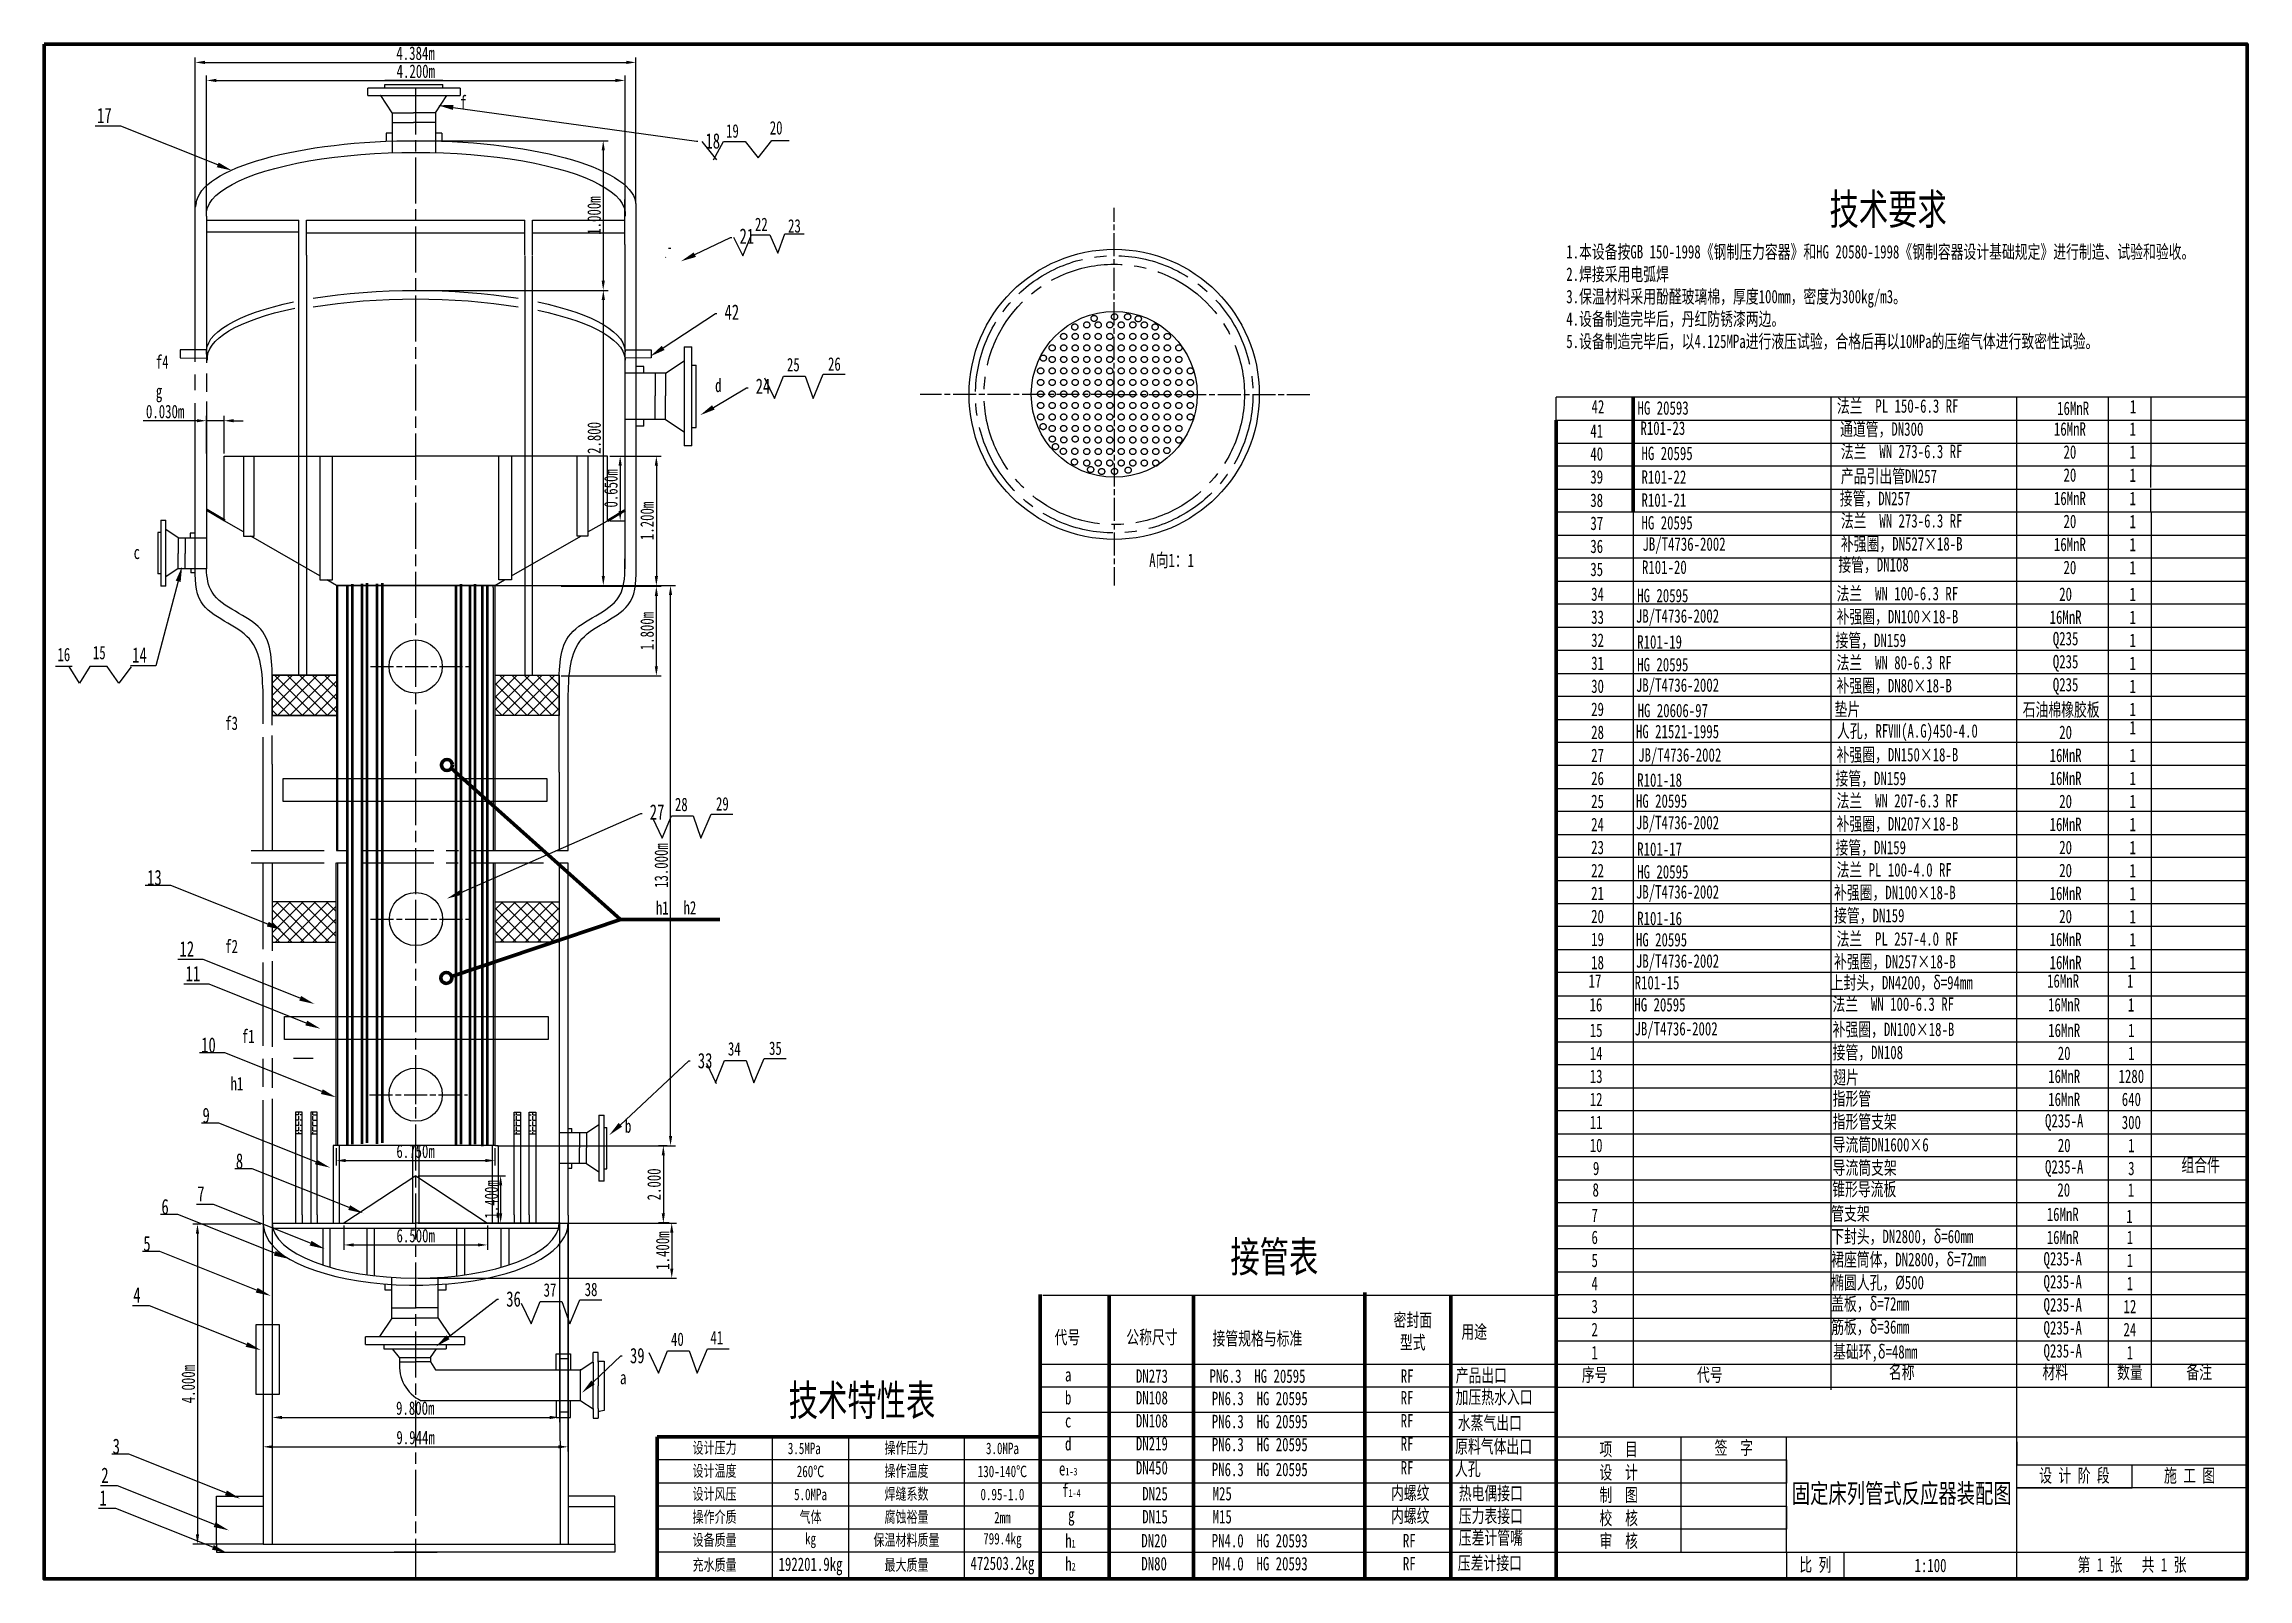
# Model space of a CAD drawing. Header units: millimetres. Extents: x 4738 to 5312, y 131 to 531.
import ezdxf
from ezdxf import colors
from ezdxf.entities.mleader import LeaderData, LeaderLine
from ezdxf.math import Vec2, Vec3

# ---------------------------------------------------------------- set-up
doc = ezdxf.new("R2010")
doc.units = ezdxf.units.MM
for name, pattern in [('AM_ISO08W050', [18, 12, -1.5, 3, -1.5]), ('AM_ISO08W050x2', [9, 6, -0.75, 1.5, -0.75]), ('CENTER2', [28.575, 19.05, -3.175, 3.175, -3.175])]:
    doc.linetypes.add(name, pattern=pattern)
doc.layers.get('0').update_dxf_attribs({"color": 5, "lineweight": 25})
for name, color, linetype, lineweight in [('AM_0', 7, 'Continuous', 50), ('AM_4', 3, 'Continuous', 25), ('AM_5', 3, 'Continuous', 25), ('AM_7', 4, 'AM_ISO08W050', 25), ('AM_8', 1, 'Continuous', 25), ('中心线', 1, 'CENTER2', 25), ('文字', 7, 'Continuous', 25), ('粗实线', 3, 'Continuous', 70), ('细实线', 7, 'Continuous', 25)]:
    doc.layers.add(name, color=color, linetype=linetype, lineweight=lineweight)
doc.styles.get("Standard").update_dxf_attribs({"font": '', "width": 0.7, "height": 3.5})
doc.styles.get('Standard').set_extended_font_data('SimSun')
doc.dimstyles.new('ISO-25$0', dxfattribs={"dimtxt": 2.5, "dimasz": 2.5, "dimexe": 1.25, "dimexo": 0.625, "dimtad": 1, "dimtxsty": 'Standard', "dimcen": 2.5, "dimadec": 0, "dimazin": 0, "dimtfac": 1, "dimtmove": 0, "dimatfit": 3, "dimfxl": 1, "dimarcsym": 0})
pattern_1 = [(45, (1575.521, -183.4443), (-1.6263456, 1.6263456), []), (135, (1575.521, -183.4443), (-1.6263456, -1.6263456), [])]
pattern_2 = [(360, (1575.521, -183.4443), (7e-16, 1.397), [1.016, -0.381]), (90, (1575.521, -183.4443), (-1.397, 8e-16), [1.016, -0.381])]

msp = doc.modelspace()

# ---------------------------------------------------------------- texts
at = {"layer": 'AM_4', "char_height": 3.5}
for s, insert, width, attachment_point in [('{\\C1;22}', (4925.03, 484.472), 6.31357, 5), ('{\\C1;23}', (4933.658, 484.048), 5.05086, 5), ('{\\C1;25}', (4933.368, 447.893), 6.31357, 5), ('{\\C1;26}', (4944.068, 448.051), 6.31357, 5), ('{\\C1;16}', (4741.633, 374.127), 4.73257, 1), ('{\\C1;15}', (4750.871, 374.644), 4.73257, 1), ('{\\C1;28}', (4904.18, 333.276), 6.31357, 5), ('{\\C1;29}', (4914.88, 333.433), 6.31357, 5), ('{\\C1;34}', (4917.996, 269.577), 6.31357, 5), ('{\\C1;35}', (4928.696, 269.734), 6.31357, 5), ('{\\C1;37}', (4869.969, 206.736), 6.31357, 5), ('{\\C1;38}', (4880.669, 206.893), 6.31357, 5), ('{\\C1;40}', (4903.163, 193.902), 6.31357, 5), ('{\\C1;41}', (4913.428, 194.342), 6.31357, 5)]:
    msp.add_mtext(s, dxfattribs=dict(at, insert=insert, width=width, attachment_point=attachment_point))
at = {"layer": 'AM_5', "char_height": 3.5, "width": 51.61555, "attachment_point": 1}
for s, insert in [('{\\C7;R101-23}', (5154.083, 433.113)), ('{\\C7;R101-22}', (5154.356, 420.369)), ('{\\C7;R101-21}', (5154.356, 414.369)), ('{\\C7;R101-20}', (5154.473, 396.875)), ('{\\C7;R101-19}', (5153.236, 377.408)), ('{\\C7;R101-18}', (5153.236, 341.408)), ('{\\C7;R101-17}', (5153.236, 323.408)), ('{\\C7;R101-16}', (5153.236, 305.346)), ('{\\C7;R101-15}', (5152.568, 288.611))]:
    msp.add_mtext(s, dxfattribs=dict(at, insert=insert))
at = {"layer": '文字'}
for s, insert, char_height, width, attachment_point in [('f', (4846.545, 518.035), 3.5, 10.45671, 1), ('{\\C1;20}', (4928.89, 509.611), 3.5, 8.95758, 5), ('{\\C1;19}', (4917.502, 508.794), 3.5, 6.69991, 5), ('{\\H2.286x;                  技术要求\\P}1.本设备按GB 150-1998《钢制压力容器》和HG 20580-1998《钢制容器设计基础规定》进行制造、试验和验收。\\P2.焊接采用电弧焊\\P\\pt101.5;3.保温材料采用酚醛玻璃棉，厚度100mm，密度为300kg/m3。\\P\\ptz;4.设备制造完毕后，丹红防锈漆两边。\\P5.设备制造完毕后，以4.125MPa进行液压试验，合格后再以10MPa的压缩气体进行致密性试验。', (5134.757, 472.071), 3.5, 175.42046, 4), ('f4', (4767.274, 450.374), 3.5, 10.45671, 1), ('d', (4912.986, 444.261), 3.5, 10.45671, 1), ('g', (4767.274, 442.736), 3.5, 10.45671, 1), ('42', (5142.999, 436.956), 3.5, 19.96806, 5), ('HG 20593', (5153.316, 436.595), 3.5, 51.61555, 4), ('法兰  PL 150-6.3 RF', (5205.261, 436.945), 3.5, 48.38445, 4), ('   16MnR', (5264.31, 436.514), 3.5, 23.89734, 5), ('1', (5282.432, 436.956), 3.5, 11.10266, 5), ('41', (5142.684, 430.625), 3.5, 20, 5), ('通道管，DN300', (5206.093, 430.877), 3.5, 48.38445, 4), ('16MnR', (5265.973, 431.123), 3.5, 23.89734, 5), ('1', (5282.359, 431.123), 3.5, 11.10266, 5), ('40', (5142.684, 424.625), 3.5, 20, 5), ('HG 20595', (5154.358, 424.762), 3.5, 51.61555, 4), ('法兰  WN 273-6.3 RF', (5206.302, 425.112), 3.5, 48.38445, 4), ('20', (5265.973, 425.123), 3.5, 23.89734, 5), ('1', (5282.359, 425.123), 3.5, 11.10266, 5), ('39', (5142.684, 418.623), 3.5, 20, 5), ('产品引出管DN257', (5206.302, 418.631), 3.5, 48.38445, 4), ('20', (5265.973, 419.122), 3.5, 23.89734, 5), ('1', (5282.359, 419.122), 3.5, 11.10266, 5), ('38', (5142.684, 412.542), 3.5, 20, 5), ('接管，DN257', (5206.023, 412.782), 3.5, 48.38445, 4), ('16MnR', (5265.973, 413.04), 3.5, 23.89734, 5), ('1', (5282.359, 413.04), 3.5, 11.10266, 5), ('37', (5142.7, 406.542), 3.5, 19.96806, 5), ('HG 20595', (5154.358, 406.678), 3.5, 51.61555, 4), ('法兰  WN 273-6.3 RF', (5206.302, 407.028), 3.5, 48.38445, 4), ('20', (5265.973, 407.04), 3.5, 23.89734, 5), ('1', (5282.359, 407.04), 3.5, 11.10266, 5), ('36', (5142.684, 400.542), 3.5, 20, 5), ('JB/T4736-2002', (5154.6, 400.724), 3.5, 51.61555, 4), ('补强圈，DN527×18-B', (5206.302, 400.96), 3.5, 48.38445, 4), ('16MnR', (5265.973, 401.04), 3.5, 23.89734, 5), ('1', (5282.359, 401.04), 3.5, 11.10266, 5), ('c', (4761.485, 400.748), 3.5, 10.45671, 1), ('A向1：1', (5026.09, 398.701), 3.5, 23.22623, 1), ('35', (5142.684, 394.542), 3.5, 20, 5), ('接管，DN108', (5205.64, 395.498), 3.5, 48.38445, 4), ('20', (5265.973, 395.04), 3.5, 23.89734, 5), ('1', (5282.359, 395.04), 3.5, 11.10266, 5), ('法兰  WN 100-6.3 RF', (5205.182, 388.065), 3.5, 48.38445, 4), ('34', (5142.905, 388.078), 3.5, 20, 5), ('HG 20595', (5153.238, 387.715), 3.5, 51.61555, 4), ('20', (5264.853, 388.078), 3.5, 23.89734, 5), ('1', (5282.353, 388.078), 3.5, 11.10266, 5), ('33', (5142.905, 382.078), 3.5, 20, 5), ('JB/T4736-2002', (5152.905, 381.99), 3.5, 51.61555, 4), ('补强圈，DN100×18-B', (5205.182, 382), 3.5, 48.38445, 4), ('16MnR', (5264.853, 382.078), 3.5, 23.89734, 5), ('1', (5282.353, 382.078), 3.5, 11.10266, 5), ('32', (5142.905, 376.079), 3.5, 20, 5), ('接管，DN159', (5204.904, 375.821), 3.5, 48.38445, 4), ('Q235', (5264.853, 376.079), 3.5, 23.89734, 5), ('1', (5282.353, 376.079), 3.5, 11.10266, 5), ('31', (5142.905, 370.079), 3.5, 20, 5), ('HG 20595', (5153.238, 369.718), 3.5, 51.61555, 4), ('法兰  WN 80-6.3 RF', (5205.182, 370.068), 3.5, 48.38445, 4), ('Q235', (5264.853, 370.079), 3.5, 23.89734, 5), ('1', (5282.353, 370.079), 3.5, 11.10266, 5), ('30', (5142.905, 364.079), 3.5, 20, 5), ('JB/T4736-2002', (5152.905, 363.978), 3.5, 51.61555, 4), ('补强圈，DN80×18-B', (5205.182, 364), 3.5, 48.38445, 4), ('Q235', (5264.853, 364.079), 3.5, 23.89734, 5), ('1', (5282.353, 364.079), 3.5, 11.10266, 5), ('f3', (4785.336, 356.216), 3.5, 10.45671, 1), ('29', (5142.905, 358.079), 3.5, 20, 5), ('HG 20606-97', (5153.342, 357.752), 3.5, 51.61555, 4), ('垫片', (5204.66, 357.902), 3.5, 48.38445, 4), ('石油棉橡胶板', (5263.701, 357.812), 3.5, 23.89734, 5), ('1', (5282.353, 358.079), 3.5, 11.10266, 5), ('28', (5142.905, 352.079), 3.5, 20, 5), ('HG 21521-1995', (5152.905, 352.284), 3.5, 51.61555, 4), ('人孔，RFⅧ(A.G)450-4.0', (5205.287, 352.004), 3.5, 48.38445, 4), ('20', (5264.853, 352.079), 3.5, 23.89734, 5), ('1', (5282.353, 353.329), 3.5, 11.10266, 5), ('27', (5142.905, 346.079), 3.5, 20, 5), ('JB/T4736-2002', (5153.48, 345.764), 3.5, 51.61555, 4), ('补强圈，DN150×18-B', (5205.182, 346), 3.5, 48.38445, 4), ('16MnR', (5264.853, 346.079), 3.5, 23.89734, 5), ('1', (5282.353, 346.079), 3.5, 11.10266, 5), ('26', (5142.905, 340.079), 3.5, 20, 5), ('接管，DN159', (5204.904, 339.821), 3.5, 48.38445, 4), ('16MnR', (5264.853, 340.079), 3.5, 23.89734, 5), ('1', (5282.353, 340.079), 3.5, 11.10266, 5), ('25', (5142.905, 334.079), 3.5, 20, 5), ('HG 20595', (5152.905, 334.173), 3.5, 51.61555, 4), ('法兰  WN 207-6.3 RF', (5205.182, 334.068), 3.5, 48.38445, 4), ('20', (5264.853, 334.079), 3.5, 23.89734, 5), ('1', (5282.353, 334.079), 3.5, 11.10266, 5), ('24', (5142.905, 328.079), 3.5, 20, 5), ('JB/T4736-2002', (5152.905, 328.157), 3.5, 51.61555, 4), ('补强圈，DN207×18-B', (5205.182, 328), 3.5, 48.38445, 4), ('16MnR', (5264.853, 328.079), 3.5, 23.89734, 5), ('1', (5282.353, 328.079), 3.5, 11.10266, 5), ('23', (5142.905, 322.079), 3.5, 20, 5), ('接管，DN159', (5204.904, 321.821), 3.5, 48.38445, 4), ('20', (5264.853, 322.079), 3.5, 23.89734, 5), ('1', (5282.353, 322.079), 3.5, 11.10266, 5), ('22', (5142.905, 316.079), 3.5, 20, 5), ('HG 20595', (5153.238, 315.718), 3.5, 51.61555, 4), ('法兰 PL 100-4.0 RF', (5205.182, 316.068), 3.5, 48.38445, 4), ('20', (5264.853, 316.079), 3.5, 23.89734, 5), ('1', (5282.353, 316.079), 3.5, 11.10266, 5), ('21', (5142.905, 310.127), 3.5, 20, 5), ('JB/T4736-2002', (5152.905, 310.085), 3.5, 51.61555, 4), ('补强圈，DN100×18-B', (5204.52, 310.085), 3.5, 48.38445, 4), ('16MnR', (5264.853, 310.085), 3.5, 23.89734, 5), ('1', (5282.353, 310.085), 3.5, 11.10266, 5), ('h1', (4897.548, 308.103), 3.5, 10.45671, 1), ('h2', (4904.748, 308.12), 3.5, 10.45671, 1), ('20', (5142.905, 304.091), 3.5, 20, 5), ('接管，DN159', (5204.52, 304.091), 3.5, 48.38445, 4), ('20', (5264.853, 304.091), 3.5, 23.89734, 5), ('1', (5282.353, 304.091), 3.5, 11.10266, 5), ('19', (5142.905, 298.091), 3.5, 20, 5), ('HG 20595', (5152.905, 298.017), 3.5, 51.61555, 4), ('法兰  PL 257-4.0 RF', (5205.182, 298.07), 3.5, 48.38445, 4), ('16MnR', (5264.853, 298.085), 3.5, 23.89734, 5), ('1', (5282.353, 298.091), 3.5, 11.10266, 5), ('f2', (4785.336, 298.04), 3.5, 10.45671, 1), ('18', (5142.905, 292.079), 3.5, 20, 5), ('JB/T4736-2002', (5152.905, 292.079), 3.5, 51.61555, 4), ('补强圈，DN257×18-B', (5204.52, 292.079), 3.5, 48.38445, 4), ('16MnR', (5264.853, 292.079), 3.5, 23.89734, 5), ('1', (5282.353, 292.079), 3.5, 11.10266, 5), ('17', (5142.236, 287.282), 3.5, 20, 5), ('上封头，DN4200，δ=94mm', (5203.64, 286.604), 3.5, 48.38445, 4), ('16MnR', (5264.185, 287.282), 3.5, 23.89734, 5), ('1', (5281.685, 287.282), 3.5, 11.10266, 5), ('16', (5142.492, 281.075), 3.5, 20, 5), ('HG 20595', (5152.492, 281.075), 3.5, 51.61555, 4), ('法兰  WN 100-6.3 RF', (5204.108, 281.075), 3.5, 48.38445, 4), ('16MnR', (5264.441, 281.075), 3.5, 23.89734, 5), ('1', (5281.941, 281.075), 3.5, 11.10266, 5), ('15', (5142.534, 274.423), 3.5, 20, 5), ('JB/T4736-2002', (5152.534, 274.423), 3.5, 51.61555, 4), ('补强圈，DN100×18-B', (5204.149, 274.423), 3.5, 48.38445, 4), ('16MnR', (5264.482, 274.423), 3.5, 23.89734, 5), ('1', (5281.982, 274.423), 3.5, 11.10266, 5), ('f1', (4789.688, 274.632), 3.5, 10.45671, 1), ('14', (5142.534, 268.423), 3.5, 20, 5), ('接管，DN108', (5204.149, 268.423), 3.5, 48.38445, 4), ('20', (5264.482, 268.423), 3.5, 23.89734, 5), ('1', (5281.982, 268.423), 3.5, 11.10266, 5), ('13', (5142.534, 262.423), 3.5, 20, 5), ('翅片', (5204.289, 261.987), 3.5, 47.36042, 4), ('16MnR', (5264.482, 262.423), 3.5, 23.89734, 5), ('1280', (5281.982, 262.423), 3.5, 11.10266, 5), ('h1', (4786.726, 262.277), 3.5, 10.45671, 1), ('指形管', (5204.149, 256.423), 3.5, 48.38445, 4), ('12', (5142.534, 256.423), 3.5, 20, 5), ('指形管支架', (5204.149, 250.423), 3.5, 48.38445, 4), ('Q235-A', (5264.482, 250.423), 3.5, 23.89734, 5), ('16MnR', (5264.482, 256.423), 3.5, 23.89734, 5), ('640', (5281.982, 256.423), 3.5, 11.10266, 5), ('b', (4889.498, 251.228), 3.5, 10.45671, 1), ('11', (5142.534, 250.423), 3.5, 20, 5), ('300', (5281.982, 250.423), 3.5, 11.10266, 5), ('10', (5142.534, 244.423), 3.5, 20, 5), ('导流筒DN1600×6', (5204.149, 244.423), 3.5, 48.38445, 4), ('20', (5264.482, 244.423), 3.5, 23.89734, 5), ('1', (5281.982, 244.423), 3.5, 11.10266, 5), ('组合件', (5300.034, 239.128), 3.5, 25, 5), ('9', (5142.534, 238.423), 3.5, 20, 5), ('导流筒支架', (5204.149, 238.423), 3.5, 48.38445, 4), ('Q235-A', (5264.482, 238.423), 3.5, 23.89734, 5), ('3', (5281.982, 238.423), 3.5, 11.10266, 5), ('8', (5142.422, 232.827), 3.5, 20, 5), ('锥形导流板', (5204.038, 232.827), 3.5, 48.38445, 4), ('20', (5264.371, 232.827), 3.5, 23.89734, 5), ('1', (5281.871, 232.827), 3.5, 11.10266, 5), ('7', (5142.155, 226.22), 3.5, 20, 5), ('管支架', (5203.771, 226.458), 3.5, 48.38445, 4), ('16MnR', (5264.104, 226.458), 3.5, 23.89734, 5), ('1', (5281.495, 225.93), 3.5, 11.10266, 5), ('接管表', (5047.222, 219.377), 8, 35.32345, 1), ('6', (5142.155, 220.458), 3.5, 20, 5), ('下封头，DN2800，δ=60mm', (5203.771, 220.458), 3.5, 48.38445, 4), ('16MnR', (5264.104, 220.458), 3.5, 23.89734, 5), ('1', (5281.604, 220.458), 3.5, 11.10266, 5), ('5', (5142.155, 214.458), 3.5, 20, 5), ('裙座筒体，DN2800，δ=72mm', (5203.771, 214.458), 3.5, 48.38445, 4), ('Q235-A', (5264.104, 214.458), 3.5, 23.89734, 5), ('1', (5281.604, 214.458), 3.5, 11.10266, 5), ('4', (5142.155, 208.458), 3.5, 20, 5), ('椭圆人孔，%%C500', (5203.771, 208.458), 3.5, 48.38445, 4), ('Q235-A', (5264.104, 208.458), 3.5, 23.89734, 5), ('1', (5281.604, 208.458), 3.5, 11.10266, 5), ('密封面\\P型式', (5094.761, 195.829), 3.5, 14.13425, 5), ('3', (5142.155, 202.458), 3.5, 20, 5), ('盖板，δ=72mm', (5203.771, 202.906), 3.5, 61.22431, 4), ('Q235-A', (5264.104, 202.458), 3.5, 23.89734, 5), ('12', (5281.604, 202.458), 3.5, 11.10266, 5), ('代号', (5004.774, 194.238), 3.5, 13.1405, 5), ('公称尺寸', (5026.81, 194.269), 3.5, 30, 5), ('接管规格与标准', (5054.292, 193.934), 3.5, 50, 5), ('用途', (5110.765, 195.679), 3.5, 26.56348, 5), ('2', (5142.155, 196.458), 3.5, 20, 5), ('筋板，δ=36mm', (5203.771, 196.867), 3.5, 61.22431, 4), ('Q235-A', (5264.104, 196.458), 3.5, 23.89734, 5), ('24', (5281.604, 196.458), 3.5, 11.10266, 5), ('1', (5142.155, 190.458), 3.5, 20, 5), ('基础环,δ=48mm', (5204.259, 190.201), 3.5, 61.22431, 4), ('Q235-A', (5264.104, 190.458), 3.5, 23.89734, 5), ('1', (5281.604, 190.458), 3.5, 11.10266, 5), ('a', (4888.209, 185.694), 3.5, 10.45671, 1), ('a', (5004.985, 184.651), 3.5, 13.60746, 5), ('DN273', (5026.808, 184.291), 3.5, 30, 5), ('PN6.3  HG 20595', (5041.808, 184.291), 3.5, 50, 4), ('RF', (5093.296, 184.317), 3.5, 14.13425, 5), ('产品出口', (5105.942, 184.291), 3.5, 26.56348, 4), ('序号', (5142.155, 184.458), 3.5, 20, 5), ('代号', (5172.155, 184.458), 3.5, 40, 5), ('名称', (5222.155, 185.193), 3.5, 60, 5), ('材料', (5262.155, 185.154), 3.5, 20, 5), ('数量', (5281.604, 185.173), 3.5, 11.10266, 5), ('备注', (5299.655, 185.183), 3.5, 25, 5), ('技术特性表', (4932.164, 182.01), 8, 46.30498, 1), ('b', (5004.985, 178.651), 3.5, 13.60746, 5), ('DN108', (5026.789, 178.651), 3.5, 30, 5), ('PN6.3  HG 20595', (5042.393, 178.464), 3.5, 50, 4), ('RF', (5093.277, 178.677), 3.5, 14.13425, 5), ('加压热水入口', (5105.923, 178.651), 3.5, 26.56348, 4), ('c', (5004.985, 172.651), 3.5, 13.60746, 5), ('DN108', (5026.789, 172.651), 3.5, 30, 5), ('PN6.3  HG 20595', (5042.393, 172.464), 3.5, 50, 4), ('RF', (5093.277, 172.677), 3.5, 14.13425, 5), (' 水蒸气出口', (5104.82, 171.916), 3.5, 26.56348, 4), ('设计压力', (4912.85, 165.458), 3, 30, 5), ('3.5MPa', (4936.23, 165.458), 3, 20, 5), ('操作压力', (4962.85, 165.458), 3, 30, 5), ('3.0MPa', (4987.85, 165.458), 3, 20, 5), ('d', (5004.985, 166.651), 3.5, 13.60746, 5), ('DN219', (5026.789, 166.651), 3.5, 30, 5), ('PN6.3  HG 20595', (5042.393, 166.464), 3.5, 50, 4), ('RF', (5093.277, 166.677), 3.5, 14.13425, 5), ('原料气体出口', (5105.801, 165.793), 3.5, 26.56348, 4), ('项  目', (5148.405, 165.096), 3.5, 32.5, 5), ('签  字', (5178.405, 165.458), 3.5, 27.5, 5), ('设计温度', (4912.85, 159.458), 3, 30, 5), ('260℃', (4937.85, 159.458), 3, 20, 5), ('操作温度', (4962.85, 159.458), 3, 30, 5), ('130-140℃', (4987.85, 159.458), 3, 20, 5), ('e{\\H0.5714x;1-3}', (5004.985, 160.151), 3.5, 13.60746, 5), ('DN450', (5026.789, 160.401), 3.5, 30, 5), ('PN6.3  HG 20595', (5042.393, 159.964), 3.5, 50, 4), ('RF', (5093.277, 160.427), 3.5, 14.13425, 5), ('人孔', (5105.768, 159.956), 3.5, 26.56348, 4), ('设  计', (5148.401, 159.023), 3.5, 32.50814, 5), ('设计风压', (4912.85, 153.458), 3, 30, 5), ('焊缝系数', (4962.85, 153.458), 3, 30, 5), ('f{\\H0.5714x;1-4}', (5005.811, 154.578), 3.5, 13.60746, 5), ('DN25', (5027.615, 153.649), 3.5, 30, 5), ('M25', (5042.615, 153.649), 3.5, 50, 4), ('内螺纹', (5094.103, 153.675), 3.5, 14.13425, 5), ('热电偶接口', (5106.749, 153.591), 3.5, 26.54642, 4), ('制  图', (5148.401, 153.161), 3.5, 32.50814, 5), ('固定床列管式反应器装配图', (5222.155, 153.458), 5, 60, 5), ('设 计 阶 段', (5267.155, 158.22), 3.5, 30, 5), ('施 工 图', (5297.155, 158.22), 3.5, 30, 5), ('操作介质', (4912.85, 147.458), 3, 30, 5), ('5.0MPa', (4937.85, 153.458), 3, 20, 5), ('气体', (4937.85, 147.458), 3, 20, 5), ('腐蚀裕量', (4962.85, 147.458), 3, 30, 5), ('0.95-1.0', (4987.85, 153.458), 3, 20, 5), ('DN15', (5027.615, 147.649), 3.5, 30, 5), ('M15', (5042.615, 147.649), 3.5, 50, 4), ('内螺纹', (5094.103, 147.675), 3.5, 14.13425, 5), ('压力表接口', (5106.749, 147.649), 3.5, 26.56348, 4), ('校  核', (5148.419, 147.101), 3.5, 32.47336, 5), ('设备质量', (4912.85, 141.458), 3, 30, 5), ('kg', (4937.85, 141.458), 3, 20, 5), ('保温材料质量', (4962.85, 141.458), 3, 30, 5), ('799.4kg', (4987.85, 141.458), 3, 20, 5), ('2mm', (4987.85, 147.458), 3, 20, 5), ('g', (5005.811, 147.649), 3.5, 13.60746, 5), ('压差计管嘴', (5106.738, 141.966), 3.5, 26.56348, 4), ('审  核', (5148.419, 141.163), 3.5, 32.47336, 5), ('h{\\H0.5714x;1}', (5005.57, 141.399), 3.5, 13.60746, 5), ('DN20', (5027.374, 141.399), 3.5, 30, 5), ('PN4.0  HG 20593', (5042.374, 141.399), 3.5, 50, 4), ('RF', (5093.862, 141.425), 3.5, 14.13425, 5), ('压差计接口', (5106.508, 135.399), 3.5, 26.56348, 4), ('充水质量', (4912.85, 134.958), 3, 30, 5), ('192201.9kg', (4937.85, 137.048), 3.5, 20, 2), ('最大质量', (4962.85, 134.958), 3, 30, 5), ('472503.2kg', (4987.85, 134.958), 3.5, 20, 5), ('h{\\H0.5714x;2}', (5005.57, 135.399), 3.5, 13.60746, 5), ('DN80', (5027.374, 135.399), 3.5, 30, 5), ('PN4.0  HG 20593', (5042.374, 135.399), 3.5, 50, 4), ('RF', (5093.862, 135.425), 3.5, 14.13425, 5), ('比 列', (5199.655, 134.958), 3.5, 15, 5), ('1:100', (5229.655, 134.958), 3.5, 45, 5), ('第 1 张   共 1 张', (5282.155, 134.958), 3.5, 60, 5)]:
    msp.add_mtext(s, dxfattribs=dict(at, insert=insert, char_height=char_height, width=width, attachment_point=attachment_point))

# ---------------------------------------------------------------- blocks, each defined once
blk = doc.blocks.new('*D3')
at = {"layer": 'AM_5', "color": 0, "lineweight": -2, "transparency": 16777216}
for p, q in [((4814.26, 243.75), (4814.26, 239.24)), ((4855.63, 243.75), (4855.63, 239.24)), ((4816.76, 240.49), (4853.13, 240.49))]:
    blk.add_line(p, q, dxfattribs=at)
at = {"layer": 'AM_5', "color": 0, "transparency": 16777216}
for points in [[(4816.76, 240.91), (4816.76, 240.07), (4814.26, 240.49)], [(4853.13, 240.91), (4853.13, 240.07), (4855.63, 240.49)]]:
    blk.add_solid(points, dxfattribs=at)
at = {"layer": 'Defpoints', "color": 0, "transparency": 16777216}
for p in [(4814.26, 244.37), (4855.63, 244.37), (4855.63, 240.49)]:
    blk.add_point(p, dxfattribs=at)
at = {"layer": 'AM_5', "color": 0, "transparency": 16777216, "insert": (4834.95, 242.89), "char_height": 3.5, "attachment_point": 5}
blk.add_mtext('6.750m', dxfattribs=at)
blk = doc.blocks.new('*D4')
at = {"layer": 'AM_5', "color": 0, "lineweight": -2, "transparency": 16777216}
for p, q in [((4797.61, 224.31), (4797.61, 172.29)), ((4872.41, 224.31), (4872.41, 172.29)), ((4800.11, 173.54), (4869.91, 173.54))]:
    blk.add_line(p, q, dxfattribs=at)
at = {"layer": 'AM_5', "color": 0, "transparency": 16777216}
for points in [[(4800.11, 173.96), (4800.11, 173.13), (4797.61, 173.54)], [(4869.91, 173.96), (4869.91, 173.13), (4872.41, 173.54)]]:
    blk.add_solid(points, dxfattribs=at)
at = {"layer": 'Defpoints', "color": 0, "transparency": 16777216}
for p in [(4797.61, 224.93), (4872.41, 224.93), (4872.41, 173.54)]:
    blk.add_point(p, dxfattribs=at)
at = {"layer": 'AM_5', "color": 0, "transparency": 16777216, "insert": (4834.86, 175.95), "char_height": 3.5, "attachment_point": 5}
blk.add_mtext('9.800m\\P', dxfattribs=at)
blk = doc.blocks.new('*D5')
at = {"layer": 'AM_5', "color": 0, "lineweight": -2, "transparency": 16777216}
for p, q in [((4795.24, 223.59), (4795.24, 164.64)), ((4874.66, 223.59), (4874.66, 164.64)), ((4797.74, 165.89), (4872.16, 165.89))]:
    blk.add_line(p, q, dxfattribs=at)
at = {"layer": 'AM_5', "color": 0, "transparency": 16777216}
for points in [[(4797.74, 166.3), (4797.74, 165.47), (4795.24, 165.89)], [(4872.16, 166.3), (4872.16, 165.47), (4874.66, 165.89)]]:
    blk.add_solid(points, dxfattribs=at)
at = {"layer": 'Defpoints', "color": 0, "transparency": 16777216}
for p in [(4795.24, 224.21), (4874.66, 224.21), (4874.66, 165.89)]:
    blk.add_point(p, dxfattribs=at)
at = {"layer": 'AM_5', "color": 0, "transparency": 16777216, "insert": (4834.95, 168.29), "char_height": 3.5, "attachment_point": 5}
blk.add_mtext('9.944m', dxfattribs=at)
blk = doc.blocks.new('*D6')
at = {"layer": 'AM_5', "color": 0, "lineweight": -2, "transparency": 16777216}
for p, q in [((4816.29, 223.59), (4816.29, 217.25)), ((4818.79, 218.5), (4851.17, 218.5)), ((4853.67, 223.59), (4853.67, 217.25))]:
    blk.add_line(p, q, dxfattribs=at)
at = {"layer": 'AM_5', "color": 0, "transparency": 16777216}
for points in [[(4818.79, 218.91), (4818.79, 218.08), (4816.29, 218.5)], [(4851.17, 218.91), (4851.17, 218.08), (4853.67, 218.5)]]:
    blk.add_solid(points, dxfattribs=at)
at = {"layer": 'Defpoints', "color": 0, "transparency": 16777216}
for p in [(4816.29, 224.21), (4853.67, 224.21), (4853.67, 218.5)]:
    blk.add_point(p, dxfattribs=at)
at = {"layer": 'AM_5', "color": 0, "transparency": 16777216, "insert": (4834.98, 220.9), "char_height": 3.5, "attachment_point": 5}
blk.add_mtext('6.500m', dxfattribs=at)
blk = doc.blocks.new('*D7')
at = {"layer": 'AM_5', "color": 0, "lineweight": -2, "transparency": 16777216}
for p, q in [((4835.6, 236.53), (4858.35, 236.53)), ((4857.1, 234.03), (4857.1, 226.71)), ((4835.6, 224.21), (4858.35, 224.21))]:
    blk.add_line(p, q, dxfattribs=at)
at = {"layer": 'AM_5', "color": 0, "transparency": 16777216}
for points in [[(4856.69, 234.03), (4857.52, 234.03), (4857.1, 236.53)], [(4856.69, 226.71), (4857.52, 226.71), (4857.1, 224.21)]]:
    blk.add_solid(points, dxfattribs=at)
at = {"layer": 'Defpoints', "color": 0, "transparency": 16777216}
for p in [(4834.98, 236.53), (4834.98, 224.21), (4857.1, 224.21)]:
    blk.add_point(p, dxfattribs=at)
at = {"layer": 'AM_5', "color": 0, "transparency": 16777216, "insert": (4854.7, 230.37), "char_height": 3.5, "attachment_point": 5, "rotation": 90}
blk.add_mtext('1.400m', dxfattribs=at)
blk = doc.blocks.new('*D8')
at = {"layer": 'AM_5', "color": 0, "lineweight": -2, "transparency": 16777216}
for p, q in [((4780.5, 487.25), (4780.5, 523.23)), ((4889.53, 487.25), (4889.53, 523.23)), ((4783, 521.98), (4887.03, 521.98))]:
    blk.add_line(p, q, dxfattribs=at)
at = {"layer": 'AM_5', "color": 0, "transparency": 16777216}
for points in [[(4783, 522.4), (4783, 521.56), (4780.5, 521.98)], [(4887.03, 522.4), (4887.03, 521.56), (4889.53, 521.98)]]:
    blk.add_solid(points, dxfattribs=at)
at = {"layer": 'Defpoints', "color": 0, "transparency": 16777216}
for p in [(4889.53, 521.98), (4780.5, 486.63), (4889.53, 486.63)]:
    blk.add_point(p, dxfattribs=at)
at = {"layer": 'AM_5', "color": 0, "transparency": 16777216, "insert": (4835.01, 524.36), "char_height": 3.5, "attachment_point": 5}
blk.add_mtext('4.200m', dxfattribs=at)
blk = doc.blocks.new('*D9')
at = {"layer": 'AM_5', "color": 0, "lineweight": -2, "transparency": 16777216}
for p, q in [((4777.54, 489.04), (4777.54, 527.93)), ((4780.04, 526.68), (4889.84, 526.68)), ((4892.34, 490.05), (4892.34, 527.93))]:
    blk.add_line(p, q, dxfattribs=at)
at = {"layer": 'AM_5', "color": 0, "transparency": 16777216}
for points in [[(4780.04, 527.1), (4780.04, 526.26), (4777.54, 526.68)], [(4889.84, 527.1), (4889.84, 526.26), (4892.34, 526.68)]]:
    blk.add_solid(points, dxfattribs=at)
at = {"layer": 'Defpoints', "color": 0, "transparency": 16777216}
for p in [(4892.34, 526.68), (4777.54, 488.42), (4892.34, 489.43)]:
    blk.add_point(p, dxfattribs=at)
at = {"layer": 'AM_5', "color": 0, "transparency": 16777216, "insert": (4834.94, 529.05), "char_height": 3.5, "attachment_point": 5}
blk.add_mtext('4.384m\\P', dxfattribs=at)
blk = doc.blocks.new('*D10')
at = {"layer": 'AM_5', "color": 0, "lineweight": -2, "transparency": 16777216}
for p, q in [((4777.96, 433.3), (4763.93, 433.3)), ((4780.46, 424.72), (4780.46, 434.55)), ((4785.04, 433.3), (4780.46, 433.3)), ((4785.04, 424.72), (4785.04, 434.55)), ((4787.54, 433.3), (4790.04, 433.3))]:
    blk.add_line(p, q, dxfattribs=at)
at = {"layer": 'AM_5', "color": 0, "transparency": 16777216}
for points in [[(4777.96, 433.71), (4777.96, 432.88), (4780.46, 433.3)], [(4787.54, 433.71), (4787.54, 432.88), (4785.04, 433.3)]]:
    blk.add_solid(points, dxfattribs=at)
at = {"layer": 'Defpoints', "color": 0, "transparency": 16777216}
for p in [(4780.46, 433.3), (4780.46, 424.09), (4785.04, 424.09)]:
    blk.add_point(p, dxfattribs=at)
at = {"layer": 'AM_5', "color": 0, "transparency": 16777216, "insert": (4769.7, 435.67), "char_height": 3.5, "attachment_point": 5}
blk.add_mtext('0.030m', dxfattribs=at)
blk = doc.blocks.new('*D11')
at = {"layer": 'AM_5', "color": 0, "lineweight": -2, "transparency": 16777216}
for p, q in [((4814.95, 390.36), (4902.63, 390.36)), ((4901.38, 246.87), (4901.38, 387.86)), ((4856.26, 244.37), (4902.63, 244.37))]:
    blk.add_line(p, q, dxfattribs=at)
at = {"layer": 'AM_5', "color": 0, "transparency": 16777216}
for points in [[(4900.96, 387.86), (4901.79, 387.86), (4901.38, 390.36)], [(4900.96, 246.87), (4901.79, 246.87), (4901.38, 244.37)]]:
    blk.add_solid(points, dxfattribs=at)
at = {"layer": 'Defpoints', "color": 0, "transparency": 16777216}
for p in [(4814.33, 390.36), (4901.38, 390.36), (4855.63, 244.37)]:
    blk.add_point(p, dxfattribs=at)
at = {"layer": 'AM_5', "color": 0, "transparency": 16777216, "insert": (4898.97, 317.37), "char_height": 3.5, "attachment_point": 5, "rotation": 90}
blk.add_mtext('13.000m', dxfattribs=at)
blk = doc.blocks.new('*D12')
at = {"layer": 'AM_5', "color": 0, "lineweight": -2, "transparency": 16777216}
for p, q in [((4835.6, 224.21), (4902.94, 224.21)), ((4901.69, 221.71), (4901.69, 212.35)), ((4835.59, 209.85), (4902.94, 209.85))]:
    blk.add_line(p, q, dxfattribs=at)
at = {"layer": 'AM_5', "color": 0, "transparency": 16777216}
for points in [[(4901.27, 221.71), (4902.11, 221.71), (4901.69, 224.21)], [(4901.27, 212.35), (4902.11, 212.35), (4901.69, 209.85)]]:
    blk.add_solid(points, dxfattribs=at)
at = {"layer": 'Defpoints', "color": 0, "transparency": 16777216}
for p in [(4834.98, 224.21), (4834.97, 209.85), (4901.69, 209.85)]:
    blk.add_point(p, dxfattribs=at)
at = {"layer": 'AM_5', "color": 0, "transparency": 16777216, "insert": (4899.32, 217.03), "char_height": 3.5, "attachment_point": 5, "rotation": 90}
blk.add_mtext('1.400m', dxfattribs=at)
blk = doc.blocks.new('*D13')
at = {"layer": 'AM_5', "color": 0, "lineweight": -2, "transparency": 16777216}
for p, q in [((4835.6, 467.27), (4885.11, 467.27)), ((4883.86, 464.77), (4883.86, 392.86)), ((4835.64, 390.36), (4885.11, 390.36))]:
    blk.add_line(p, q, dxfattribs=at)
at = {"layer": 'AM_5', "color": 0, "transparency": 16777216}
for points in [[(4883.44, 464.77), (4884.28, 464.77), (4883.86, 467.27)], [(4883.44, 392.86), (4884.28, 392.86), (4883.86, 390.36)]]:
    blk.add_solid(points, dxfattribs=at)
at = {"layer": 'Defpoints', "color": 0, "transparency": 16777216}
for p in [(4834.98, 467.27), (4835.01, 390.36), (4883.86, 390.36)]:
    blk.add_point(p, dxfattribs=at)
at = {"layer": 'AM_5', "color": 0, "transparency": 16777216, "insert": (4881.49, 428.81), "char_height": 3.5, "attachment_point": 5, "rotation": 90}
blk.add_mtext('2.800', dxfattribs=at)
blk = doc.blocks.new('*D14')
at = {"layer": 'AM_5', "color": 0, "lineweight": -2, "transparency": 16777216}
for p, q in [((4885.55, 424.09), (4898.93, 424.09)), ((4897.68, 421.59), (4897.68, 392.79)), ((4885.55, 390.29), (4898.93, 390.29))]:
    blk.add_line(p, q, dxfattribs=at)
at = {"layer": 'AM_5', "color": 0, "transparency": 16777216}
for points in [[(4897.27, 421.59), (4898.1, 421.59), (4897.68, 424.09)], [(4897.27, 392.79), (4898.1, 392.79), (4897.68, 390.29)]]:
    blk.add_solid(points, dxfattribs=at)
at = {"layer": 'Defpoints', "color": 0, "transparency": 16777216}
for p in [(4884.92, 424.09), (4884.92, 390.29), (4897.68, 390.29)]:
    blk.add_point(p, dxfattribs=at)
at = {"layer": 'AM_5', "color": 0, "transparency": 16777216, "insert": (4895.28, 407.19), "char_height": 3.5, "attachment_point": 5, "rotation": 90}
blk.add_mtext('1.200m', dxfattribs=at)
blk = doc.blocks.new('*D15')
at = {"layer": 'AM_5', "color": 0, "lineweight": -2, "transparency": 16777216}
for p, q in [((4872.9, 390.14), (4898.93, 390.14)), ((4897.68, 369.33), (4897.68, 387.64)), ((4872.9, 366.83), (4898.93, 366.83))]:
    blk.add_line(p, q, dxfattribs=at)
at = {"layer": 'AM_5', "color": 0, "transparency": 16777216}
for points in [[(4897.27, 387.64), (4898.1, 387.64), (4897.68, 390.14)], [(4897.27, 369.33), (4898.1, 369.33), (4897.68, 366.83)]]:
    blk.add_solid(points, dxfattribs=at)
at = {"layer": 'Defpoints', "color": 0, "transparency": 16777216}
for p in [(4872.27, 390.14), (4897.68, 390.14), (4872.27, 366.83)]:
    blk.add_point(p, dxfattribs=at)
at = {"layer": 'AM_5', "color": 0, "transparency": 16777216, "insert": (4895.28, 378.48), "char_height": 3.5, "attachment_point": 5, "rotation": 90}
blk.add_mtext('1.800m', dxfattribs=at)
blk = doc.blocks.new('*D16')
at = {"layer": 'AM_5', "color": 0, "lineweight": -2, "transparency": 16777216}
for p, q in [((4885.55, 424.09), (4889.5, 424.09)), ((4888.25, 421.59), (4888.25, 409.74)), ((4885.55, 407.24), (4889.5, 407.24))]:
    blk.add_line(p, q, dxfattribs=at)
at = {"layer": 'AM_5', "color": 0, "transparency": 16777216}
for points in [[(4887.83, 421.59), (4888.67, 421.59), (4888.25, 424.09)], [(4887.83, 409.74), (4888.67, 409.74), (4888.25, 407.24)]]:
    blk.add_solid(points, dxfattribs=at)
at = {"layer": 'Defpoints', "color": 0, "transparency": 16777216}
for p in [(4884.92, 424.09), (4884.92, 407.24), (4888.25, 407.24)]:
    blk.add_point(p, dxfattribs=at)
at = {"layer": 'AM_5', "color": 0, "transparency": 16777216, "insert": (4885.85, 415.67), "char_height": 3.5, "attachment_point": 5, "rotation": 90}
blk.add_mtext('0.650m', dxfattribs=at)
blk = doc.blocks.new('*D23')
at = {"layer": 'AM_5', "color": 0, "lineweight": -2, "transparency": 16777216}
for p, q in [((4794.63, 223.91), (4776.87, 223.91)), ((4778.12, 221.41), (4778.12, 143.05)), ((4794.63, 140.55), (4776.87, 140.55))]:
    blk.add_line(p, q, dxfattribs=at)
at = {"layer": 'AM_5', "color": 0, "transparency": 16777216}
for points in [[(4777.7, 221.41), (4778.54, 221.41), (4778.12, 223.91)], [(4777.7, 143.05), (4778.54, 143.05), (4778.12, 140.55)]]:
    blk.add_solid(points, dxfattribs=at)
at = {"layer": 'Defpoints', "color": 0, "transparency": 16777216}
for p in [(4795.25, 223.91), (4778.12, 140.55), (4795.25, 140.55)]:
    blk.add_point(p, dxfattribs=at)
at = {"layer": 'AM_5', "color": 0, "transparency": 16777216, "insert": (4775.74, 182.23), "char_height": 3.5, "attachment_point": 5, "rotation": 90}
blk.add_mtext('4.000m', dxfattribs=at)
blk = doc.blocks.new('*D24')
at = {"layer": 'AM_5', "color": 0, "lineweight": -2, "transparency": 16777216}
for p, q in [((4835.45, 506.27), (4885.09, 506.27)), ((4883.84, 503.77), (4883.84, 469.77)), ((4835.6, 467.27), (4885.09, 467.27))]:
    blk.add_line(p, q, dxfattribs=at)
at = {"layer": 'AM_5', "color": 0, "transparency": 16777216}
for points in [[(4883.43, 503.77), (4884.26, 503.77), (4883.84, 506.27)], [(4883.43, 469.77), (4884.26, 469.77), (4883.84, 467.27)]]:
    blk.add_solid(points, dxfattribs=at)
at = {"layer": 'Defpoints', "color": 0, "transparency": 16777216}
for p in [(4834.82, 506.27), (4834.98, 467.27), (4883.84, 467.27)]:
    blk.add_point(p, dxfattribs=at)
at = {"layer": 'AM_5', "color": 0, "transparency": 16777216, "insert": (4881.47, 486.77), "char_height": 3.5, "attachment_point": 5, "rotation": 90}
blk.add_mtext('1.000m', dxfattribs=at)
blk = doc.blocks.new('*D25')
at = {"layer": 'AM_5', "color": 0, "lineweight": -2, "transparency": 16777216}
for p, q in [((4900.5, 244.34), (4898.25, 244.34)), ((4899.5, 241.84), (4899.5, 226.73)), ((4901.02, 224.23), (4898.25, 224.23))]:
    blk.add_line(p, q, dxfattribs=at)
at = {"layer": 'AM_5', "color": 0, "transparency": 16777216}
for points in [[(4899.08, 241.84), (4899.91, 241.84), (4899.5, 244.34)], [(4899.08, 226.73), (4899.91, 226.73), (4899.5, 224.23)]]:
    blk.add_solid(points, dxfattribs=at)
at = {"layer": 'Defpoints', "color": 0, "transparency": 16777216}
for p in [(4901.13, 244.34), (4899.5, 224.23), (4901.64, 224.23)]:
    blk.add_point(p, dxfattribs=at)
at = {"layer": 'AM_5', "color": 0, "transparency": 16777216, "insert": (4897.09, 234.28), "char_height": 3.5, "attachment_point": 5, "rotation": 90}
blk.add_mtext('2.000', dxfattribs=at)

# ---------------------------------------------------------------- dimensions: what is measured, and where the dimension line sits
at = {"layer": 'AM_5'}
for base, p1, p2, text, picture, middle in [((4892.344, 526.679), (4777.536, 488.416), (4892.344, 489.428), '4.384m\\P', '*D9', (4834.94, 526.679)), ((4889.533, 521.982), (4780.497, 486.626), (4889.533, 486.626), '4.200m', '*D8', (4835.015, 521.982)), ((4874.663, 165.887), (4795.243, 224.211), (4874.663, 224.211), '9.944m', '*D5', (4834.953, 165.887)), ((4872.413, 173.545), (4797.612, 224.93), (4872.413, 224.93), '9.800m\\P', '*D4', (4834.857, 173.545))]:
    dim = msp.add_linear_dim(base=base, p1=p1, p2=p2, text=text, dimstyle='ISO-25$0', dxfattribs=at)
    dim.commit()
    dim.dimension.update_dxf_attribs({"geometry": picture, "text_midpoint": middle, "dimtype": 160})
for base, p1, p2, text, picture, middle in [((4883.842, 467.269), (4834.821, 506.266), (4834.979, 467.269), '1.000m', '*D24', (4881.467, 486.768)), ((4883.861, 390.358), (4834.979, 467.269), (4835.012, 390.358), '2.800', '*D13', (4881.486, 428.814)), ((4888.249, 407.236), (4884.922, 424.095), (4884.922, 407.236), '0.650m', '*D16', (4885.846, 415.666)), ((4897.682, 390.288), (4884.922, 424.095), (4884.922, 390.288), '1.200m', '*D14', (4895.279, 407.192)), ((4901.376, 390.358), (4855.633, 244.374), (4814.326, 390.358), '13.000m', '*D11', (4898.973, 317.366)), ((4897.682, 390.139), (4872.272, 366.828), (4872.272, 390.139), '1.800m', '*D15', (4895.279, 378.484)), ((4857.104, 224.211), (4834.979, 236.535), (4834.979, 224.211), '1.400m', '*D7', (4854.701, 230.373)), ((4901.691, 209.85), (4834.979, 224.211), (4834.965, 209.85), '1.400m', '*D12', (4899.316, 217.03))]:
    dim = msp.add_linear_dim(base=base, p1=p1, p2=p2, angle=90, text=text, dimstyle='ISO-25$0', dxfattribs=at)
    dim.commit()
    dim.dimension.update_dxf_attribs({"geometry": picture, "text_midpoint": middle})
for base, p1, p2, text, picture, middle in [((4780.461, 433.298), (4785.037, 424.095), (4780.461, 424.095), '0.030m', '*D10', (4769.698, 435.673)), ((4855.633, 240.491), (4814.26, 244.374), (4855.633, 244.374), '6.750m', '*D3', (4834.947, 242.894)), ((4853.671, 218.495), (4816.287, 224.211), (4853.671, 224.211), '6.500m', '*D6', (4834.979, 220.898))]:
    dim = msp.add_linear_dim(base=base, p1=p1, p2=p2, text=text, dimstyle='ISO-25$0', dxfattribs=at)
    dim.commit()
    dim.dimension.update_dxf_attribs({"geometry": picture, "text_midpoint": middle})
dim = msp.add_linear_dim(base=(4899.495, 224.231), p1=(4901.13, 244.338), p2=(4901.64, 224.231), angle=90, text='2.000', dimstyle='ISO-25$0', override={"dimarcsym": 1}, dxfattribs=at)
dim.commit()
dim.dimension.update_dxf_attribs({"geometry": '*D25', "text_midpoint": (4897.092, 234.285)})
dim = msp.add_linear_dim(base=(4778.119, 140.549), p1=(4795.251, 223.905), p2=(4795.251, 140.549), angle=90, text='4.000m', dimstyle='ISO-25$0', dxfattribs=at)
dim.commit()
dim.dimension.update_dxf_attribs({"geometry": '*D23', "text_midpoint": (4778.119, 182.227), "dimtype": 160})

# ---------------------------------------------------------------- hatches: boundary and pattern name
at = {"layer": 'AM_8'}
h = msp.add_hatch(dxfattribs=at)
h.set_pattern_fill('_U', color=256, scale=2.3, angle=45, style=0, double=1, pattern_type=0)
h.set_pattern_definition(pattern_1)
h.paths.add_polyline_path([(4814.26, 356.495), (4814.26, 366.977), (4797.593, 366.977), (4797.593, 356.495)])
h = msp.add_hatch(dxfattribs=at)
h.set_pattern_fill('_U', color=256, scale=2.3, angle=45, style=0, double=1, pattern_type=0)
h.set_pattern_definition(pattern_1)
h.paths.add_polyline_path([(4872.366, 366.977), (4855.698, 366.977), (4855.698, 356.495), (4872.366, 356.495)])
h = msp.add_hatch(dxfattribs=at)
h.set_pattern_fill('_U', color=256, scale=2.3, angle=45, style=0, double=1, pattern_type=0)
h.set_pattern_definition(pattern_1)
h.paths.add_polyline_path([(4803.173, 297.439), (4804.527, 297.439), (4806.551, 297.439), (4814.26, 297.439), (4814.26, 307.921), (4797.595, 307.921), (4797.595, 297.439), (4803.077, 297.439)])
h = msp.add_hatch(dxfattribs=at)
h.set_pattern_fill('_U', color=256, scale=2.3, angle=45, style=0, double=1, pattern_type=0)
h.set_pattern_definition(pattern_1)
h.paths.add_polyline_path([(4872.363, 307.921), (4855.633, 307.921), (4855.633, 297.439), (4872.363, 297.439)])
h = msp.add_hatch(dxfattribs=at)
h.set_pattern_fill('ANGLE', color=256, scale=0.2, style=0)
h.set_pattern_definition([(180, (8094.4376, -183.4443), (7e-16, 1.397), [1.016, -0.381]), (90, (8094.4376, -183.4443), (1.397, -6e-16), [1.016, -0.381])])
h.paths.add_polyline_path([(4803.678, 247.455), (4803.678, 253.103), (4805.376, 253.103), (4805.376, 247.455)])
h = msp.add_hatch(dxfattribs=at)
h.set_pattern_fill('ANGLE', color=256, scale=0.2, style=0)
h.set_pattern_definition(pattern_2)
h.paths.add_polyline_path([(4807.639, 253.103), (4807.639, 247.455), (4809.337, 247.455), (4809.337, 253.103)])
h = msp.add_hatch(dxfattribs=at)
h.set_pattern_fill('ANGLE', color=256, scale=0.2, style=0)
h.set_pattern_definition(pattern_2)
h.paths.add_polyline_path([(4862.319, 247.455), (4862.319, 253.103), (4860.622, 253.103), (4860.622, 247.455)])
h = msp.add_hatch(dxfattribs=at)
h.set_pattern_fill('ANGLE', color=256, scale=0.2, style=0)
h.set_pattern_definition(pattern_2)
h.paths.add_polyline_path([(4866.28, 247.455), (4866.28, 253.103), (4864.583, 253.103), (4864.583, 247.455)])

# ---------------------------------------------------------------- linework, layer by layer
for p, q in [((4909.54, 506.071), (4913.336, 501.328)), ((4912.548, 501.328), (4915.158, 506.071)), ((4915.158, 506.071), (4920.852, 506.071)), ((4920.852, 506.071), (4924.174, 501.802)), ((4924.174, 501.802), (4927.733, 506.308)), ((4927.733, 506.308), (4932.241, 506.308)), ((5312.155, 439.458), (5132.155, 439.458)), ((5312.155, 433.458), (5312.155, 439.458)), ((5132.155, 427.458), (5132.155, 433.458)), ((5132.155, 427.458), (5132.155, 433.458)), ((5132.155, 433.458), (5312.155, 433.458)), ((5132.155, 427.458), (5147.155, 427.458)), ((5132.155, 427.458), (5157.155, 427.458)), ((5132.155, 427.458), (5152.155, 427.458)), ((5132.155, 427.458), (5312.155, 427.458)), ((5312.353, 421.455), (5132.155, 421.455)), ((5203.771, 180.716), (5203.742, 421.699)), ((5132.155, 409.458), (5132.155, 415.458)), ((5132.155, 415.458), (5312.155, 415.458)), ((5312.155, 409.458), (5132.155, 409.458)), ((5152.155, 409.458), (5152.155, 181.458)), ((5252.155, 181.458), (5252.155, 409.458)), ((5276.053, 181.458), (5276.053, 409.458)), ((5287.155, 409.458), (5287.155, 181.458)), ((5312.155, 403.458), (5312.155, 409.458)), ((5132.155, 397.458), (5132.155, 403.458)), ((5132.155, 403.458), (5312.155, 403.458)), ((5312.155, 397.458), (5132.155, 397.458)), ((5312.155, 391.458), (5312.155, 397.458)), ((5132.155, 385.458), (5132.155, 391.458)), ((5132.155, 391.458), (5312.155, 391.458)), ((5312.155, 385.458), (5132.155, 385.458)), ((5312.155, 379.458), (5312.155, 385.458)), ((5132.155, 373.458), (5132.155, 379.458)), ((5132.155, 379.458), (5312.155, 379.458)), ((5312.155, 373.458), (5132.155, 373.458)), ((5312.155, 367.458), (5312.155, 373.458)), ((5132.155, 361.458), (5132.155, 367.458)), ((5132.155, 367.458), (5312.155, 367.458)), ((5312.155, 361.458), (5132.155, 361.458)), ((5312.155, 355.458), (5312.155, 361.458)), ((5132.155, 355.458), (5312.155, 355.458)), ((5132.155, 355.375), (5132.155, 355.458)), ((5132.155, 349.458), (5132.155, 349.541)), ((5312.155, 349.458), (5132.155, 349.458)), ((5312.155, 343.469), (5132.155, 343.469)), ((5132.155, 343.469), (5132.155, 337.469)), ((5312.155, 343.469), (5312.155, 343.458)), ((5132.155, 337.469), (5312.155, 337.469)), ((5312.155, 337.469), (5312.155, 331.469)), ((5312.155, 331.469), (5132.155, 331.469)), ((5312.155, 325.458), (5312.155, 331.458)), ((5132.155, 319.458), (5132.155, 325.458)), ((5132.155, 325.458), (5312.155, 325.458)), ((5312.155, 319.458), (5132.155, 319.458)), ((5312.155, 313.458), (5312.155, 319.458)), ((5132.155, 307.458), (5132.155, 313.458)), ((5132.155, 313.458), (5312.155, 313.458)), ((5132.155, 301.458), (5132.155, 312.444)), ((5312.155, 307.458), (5312.155, 313.458)), ((5132.155, 301.458), (5132.155, 307.458)), ((5132.155, 307.458), (5312.155, 307.458)), ((5312.155, 301.458), (5132.155, 301.458)), ((5312.155, 295.458), (5312.155, 301.458)), ((5132.155, 289.458), (5132.155, 295.458)), ((5132.155, 295.458), (5312.155, 295.458)), ((5312.155, 289.458), (5132.155, 289.458)), ((5312.155, 283.458), (5312.155, 289.458)), ((5132.155, 277.458), (5132.155, 283.458)), ((5132.155, 283.458), (5312.155, 283.458)), ((5312.155, 277.458), (5132.155, 277.458)), ((5312.155, 271.458), (5312.155, 277.458)), ((5132.155, 265.458), (5132.155, 271.458)), ((5132.155, 271.458), (5312.155, 271.458)), ((5312.155, 265.458), (5132.155, 265.458)), ((5312.155, 259.458), (5312.155, 265.458)), ((5132.155, 253.458), (5132.155, 259.458)), ((5132.155, 259.458), (5312.155, 259.458)), ((5312.155, 253.458), (5132.155, 253.458)), ((5312.155, 247.458), (5312.155, 253.458)), ((5132.155, 241.458), (5132.155, 247.458)), ((5132.155, 247.458), (5312.155, 247.458)), ((5312.155, 241.458), (5132.155, 241.458)), ((5312.155, 235.458), (5312.155, 241.458)), ((5132.155, 229.458), (5132.155, 235.458)), ((5132.155, 235.458), (5287.155, 235.458)), ((5287.155, 235.458), (5312.155, 235.458)), ((5312.155, 229.458), (5132.155, 229.458)), ((5312.155, 223.458), (5312.155, 229.458)), ((5132.155, 217.458), (5132.155, 223.458)), ((5132.155, 223.458), (5312.155, 223.458)), ((5312.155, 217.458), (5132.155, 217.458)), ((5312.155, 211.458), (5312.155, 217.458)), ((5132.155, 205.458), (5132.155, 211.458)), ((5132.155, 211.458), (5312.155, 211.458)), ((5132.719, 205.324), (4998.413, 205.324)), ((5312.155, 205.458), (5132.155, 205.458)), ((5312.155, 199.458), (5312.155, 205.458)), ((5132.155, 193.458), (5132.155, 199.458)), ((5132.155, 199.458), (5312.155, 199.458)), ((5132.155, 199.458), (5132.155, 193.458)), ((5312.155, 193.458), (5132.155, 193.458)), ((5312.155, 187.458), (5312.155, 193.458)), ((4997.85, 187.458), (5132.155, 187.458)), ((5132.155, 181.458), (5132.155, 187.458)), ((5132.155, 187.458), (5312.155, 187.458)), ((5132.155, 187.458), (5132.155, 181.458)), ((5132.155, 181.458), (4997.85, 181.458)), ((5132.155, 131.458), (5132.155, 181.458)), ((5132.155, 181.458), (5312.155, 181.458)), ((5132.155, 181.458), (5132.155, 168.458)), ((5132.155, 181.458), (5147.155, 181.458)), ((5132.155, 180.22), (5132.155, 167.22)), ((5152.155, 181.458), (5192.155, 181.458)), ((5252.155, 138.458), (5252.155, 181.458)), ((5252.155, 181.458), (5272.155, 181.458)), ((4997.85, 174.958), (5132.155, 174.958)), ((5132.155, 174.958), (5132.155, 168.458)), ((4947.85, 168.458), (4927.85, 168.458)), ((4927.85, 168.458), (4927.85, 131.458)), ((4947.85, 131.458), (4947.85, 168.458)), ((4997.85, 168.458), (4977.85, 168.458)), ((4977.85, 168.458), (4977.85, 131.458)), ((5132.155, 168.458), (4997.85, 168.458)), ((5132.155, 167.22), (5132.134, 161.22)), ((5132.155, 168.458), (5132.138, 162.458)), ((5132.155, 168.458), (5312.155, 168.458)), ((5132.155, 168.458), (5152.155, 168.458)), ((5164.655, 138.458), (5164.655, 168.458)), ((5192.155, 138.458), (5192.155, 168.458)), ((5252.155, 167.22), (5252.155, 161.22)), ((4997.85, 162.458), (4897.85, 162.458)), ((4997.85, 162.458), (5132.138, 162.458)), ((5132.138, 162.458), (5192.155, 162.458)), ((5132.138, 162.458), (5132.155, 156.458)), ((5192.155, 162.458), (5192.155, 156.458)), ((5252.155, 161.22), (5312.155, 161.22)), ((5282.155, 155.22), (5282.155, 161.22)), ((5312.155, 161.22), (5312.155, 155.22)), ((4997.85, 156.458), (4897.85, 156.458)), ((5132.155, 156.458), (4997.85, 156.458)), ((5192.155, 156.458), (5132.155, 156.458)), ((5132.155, 156.458), (5132.155, 150.458)), ((5132.155, 155.22), (5132.155, 149.22)), ((5312.155, 155.22), (5252.155, 155.22)), ((5252.155, 155.22), (5282.155, 155.22)), ((4997.85, 150.458), (4897.85, 150.458)), ((4997.85, 150.458), (5132.155, 150.458)), ((5132.155, 150.458), (5192.155, 150.458)), ((5132.155, 150.458), (5132.155, 144.458)), ((5192.155, 150.458), (5192.155, 144.458)), ((4997.85, 144.458), (4897.85, 144.458)), ((5132.155, 144.458), (4997.85, 144.458)), ((5192.155, 144.458), (5132.155, 144.458)), ((4997.85, 138.458), (4897.85, 138.458)), ((4997.85, 138.458), (5132.155, 138.458)), ((5132.155, 131.458), (5132.155, 138.458)), ((5132.155, 138.458), (5312.155, 138.458)), ((5132.155, 138.458), (5192.155, 138.458)), ((5152.155, 138.458), (5177.155, 138.458)), ((5192.155, 138.458), (5192.155, 131.458)), ((5207.155, 131.458), (5207.155, 138.458)), ((5252.155, 131.458), (5252.155, 138.458)), ((4977.85, 131.458), (4947.85, 131.458)), ((5091.457, 131.458), (5041.457, 131.458)), ((5192.155, 131.458), (5252.155, 131.458)), ((5192.155, 131.458), (5207.155, 131.458))]:
    msp.add_line(p, q)
at = {"layer": 'AM_0'}
for p, q in [((4785.264, 407.296), (4780.539, 410.07)), ((4884.933, 407.238), (4889.584, 409.966)), ((4817.096, 390.514), (4817.096, 244.592)), ((4818.408, 390.721), (4818.408, 244.799)), ((4820.915, 390.787), (4820.915, 244.866)), ((4822.227, 390.994), (4822.227, 245.073)), ((4824.888, 390.787), (4824.888, 244.866)), ((4826.2, 390.994), (4826.2, 245.073)), ((4845.411, 390.457), (4845.411, 244.535)), ((4846.723, 390.664), (4846.723, 244.742)), ((4849.053, 390.457), (4849.053, 244.535)), ((4850.365, 390.664), (4850.365, 244.742)), ((4852.274, 390.171), (4852.274, 244.249)), ((4853.585, 390.378), (4853.585, 244.456))]:
    msp.add_line(p, q, dxfattribs=at)
at = {"layer": 'AM_4'}
for p, q in [((4917.804, 481.173), (4920.19, 476.264)), ((4920.19, 476.264), (4922.434, 481.734)), ((4922.434, 481.734), (4927.205, 481.734)), ((4927.205, 481.734), (4929.309, 476.966)), ((4929.309, 476.966), (4931.133, 482.015)), ((4931.133, 482.015), (4936.184, 482.015)), ((4925.895, 444.443), (4928.423, 439.102)), ((4928.423, 439.102), (4930.783, 444.922)), ((4930.783, 444.922), (4936.448, 444.922)), ((4936.448, 444.922), (4938.494, 439.102)), ((4938.494, 439.102), (4941.168, 445.394)), ((4941.168, 445.394), (4946.833, 445.394)), ((4745.507, 369.222), (4741.169, 369.222)), ((4747.409, 364.918), (4744.692, 369.257)), ((4750.083, 369.231), (4747.409, 364.918)), ((4754.56, 369.231), (4750.083, 369.231)), ((4757.622, 364.873), (4754.56, 369.231)), ((4760.815, 369.202), (4757.622, 364.873)), ((4896.707, 329.826), (4899.235, 324.485)), ((4899.235, 324.485), (4901.595, 330.305)), ((4901.595, 330.305), (4907.26, 330.305)), ((4907.26, 330.305), (4909.305, 324.485)), ((4909.305, 324.485), (4911.98, 330.776)), ((4911.98, 330.776), (4917.645, 330.776)), ((4910.766, 265.873), (4913.294, 260.532)), ((4913.051, 260.786), (4915.411, 266.606)), ((4915.411, 266.606), (4921.076, 266.606)), ((4921.076, 266.606), (4923.121, 260.786)), ((4923.121, 260.786), (4925.796, 267.077)), ((4925.796, 267.077), (4931.461, 267.077)), ((4862.496, 203.285), (4865.024, 197.944)), ((4865.024, 197.944), (4867.384, 203.764)), ((4867.384, 203.764), (4873.049, 203.764)), ((4873.049, 203.764), (4875.095, 197.944)), ((4875.095, 197.944), (4877.77, 204.236)), ((4877.77, 204.236), (4883.434, 204.236)), ((4895.689, 190.451), (4898.217, 185.11)), ((4898.217, 185.11), (4900.578, 190.93)), ((4900.578, 190.93), (4906.242, 190.93)), ((4906.242, 190.93), (4908.288, 185.11)), ((4908.288, 185.11), (4910.963, 191.402)), ((4910.963, 191.402), (4916.628, 191.402))]:
    msp.add_line(p, q, dxfattribs=at)
at = {"layer": 'AM_5', "color": 5}
for p, q in [((5132.155, 433.43), (5132.155, 439.458)), ((5203.742, 421.699), (5203.742, 439.458)), ((5252.15, 421.284), (5252.15, 439.284)), ((5276.036, 421.448), (5276.036, 439.46)), ((5287.141, 421.561), (5287.141, 439.456)), ((5252.15, 408.155), (5252.15, 426.155)), ((5276.036, 415.418), (5276.036, 421.456)), ((5287.063, 415.884), (5287.063, 421.912)), ((5276.036, 409.366), (5276.036, 415.394)), ((5287.063, 409.521), (5287.063, 415.549))]:
    msp.add_line(p, q, dxfattribs=at)
at = {"layer": 'AM_7'}
msp.add_line((4834.965, 519.926), (4834.965, 131.458), dxfattribs=at)
at = {"layer": 'AM_7', "linetype": 'AM_ISO08W050x2'}
for p, q in [((5016.971, 440.168), (5016.971, 488.77)), ((5016.971, 440.168), (4966.42, 440.168)), ((5016.971, 440.168), (5067.929, 440.168)), ((5016.971, 440.168), (5016.971, 390.35)), ((4823.206, 369.243), (4848.955, 369.243)), ((4823.206, 303.426), (4848.955, 303.426)), ((4822.945, 257.656), (4848.432, 257.656))]:
    msp.add_line(p, q, dxfattribs=at)
at = {"layer": '中心线'}
for p, q in [((4792.095, 318.119), (4877.423, 318.119)), ((4792.113, 321.321), (4877.442, 321.321))]:
    msp.add_line(p, q, dxfattribs=at)
for centre, radius in [((5016.971, 440.168), 36.13), ((5016.971, 440.168), 33.924), ((5011.724, 459.961), 0.8), ((5017.058, 460.387), 0.8), ((5020.471, 460.387), 0.8), ((5023.244, 459.854), 0.8), ((5003.812, 455.276), 0.8), ((5006.711, 457.723), 0.8), ((5006.812, 455.276), 0.8), ((5009.812, 458.276), 0.8), ((5009.812, 455.276), 0.8), ((5012.812, 458.276), 0.8), ((5012.812, 455.276), 0.8), ((5015.812, 458.276), 0.8), ((5015.812, 455.276), 0.8), ((5018.812, 458.276), 0.8), ((5018.812, 455.276), 0.8), ((5021.812, 458.276), 0.8), ((5021.812, 455.276), 0.8), ((5024.812, 458.276), 0.8), ((5024.812, 455.276), 0.8), ((5027.618, 457.723), 0.8), ((5027.812, 455.276), 0.8), ((5030.812, 455.276), 0.8), ((4998.497, 449.622), 0.8), ((5000.812, 452.276), 0.8), ((5000.812, 449.276), 0.8), ((5003.812, 452.276), 0.8), ((5003.812, 449.276), 0.8), ((5006.812, 452.276), 0.8), ((5006.812, 449.276), 0.8), ((5009.812, 452.276), 0.8), ((5009.812, 449.276), 0.8), ((5012.812, 452.276), 0.8), ((5012.812, 449.276), 0.8), ((5015.812, 452.276), 0.8), ((5015.812, 449.276), 0.8), ((5018.812, 452.276), 0.8), ((5018.812, 449.276), 0.8), ((5021.812, 452.276), 0.8), ((5021.812, 449.276), 0.8), ((5024.812, 452.276), 0.8), ((5024.812, 449.276), 0.8), ((5027.812, 452.276), 0.8), ((5027.812, 449.276), 0.8), ((5030.812, 452.276), 0.8), ((5030.812, 449.276), 0.8), ((5033.812, 452.276), 0.8), ((5033.812, 449.276), 0.8), ((4997.812, 446.276), 0.8), ((4997.812, 443.276), 0.8), ((5000.812, 446.276), 0.8), ((5000.812, 443.276), 0.8), ((5003.812, 446.276), 0.8), ((5003.812, 443.276), 0.8), ((5006.812, 446.276), 0.8), ((5006.812, 443.276), 0.8), ((5009.812, 446.276), 0.8), ((5009.812, 443.276), 0.8), ((5012.812, 446.276), 0.8), ((5012.812, 443.276), 0.8), ((5015.812, 446.276), 0.8), ((5015.812, 443.276), 0.8), ((5018.812, 446.276), 0.8), ((5018.812, 443.276), 0.8), ((5021.812, 446.276), 0.8), ((5021.812, 443.276), 0.8), ((5024.812, 446.276), 0.8), ((5024.812, 443.276), 0.8), ((5027.812, 446.276), 0.8), ((5027.812, 443.276), 0.8), ((5030.812, 446.276), 0.8), ((5030.812, 443.276), 0.8), ((5033.812, 446.276), 0.8), ((5033.812, 443.276), 0.8), ((5036.812, 446.276), 0.8), ((5036.812, 443.276), 0.8), ((4997.812, 440.276), 0.8), ((4997.812, 437.276), 0.8), ((5000.812, 440.276), 0.8), ((5000.812, 437.276), 0.8), ((5003.812, 440.276), 0.8), ((5003.812, 437.276), 0.8), ((5006.812, 440.276), 0.8), ((5006.812, 437.276), 0.8), ((5009.812, 440.276), 0.8), ((5009.812, 437.276), 0.8), ((5012.812, 440.276), 0.8), ((5012.812, 437.276), 0.8), ((5015.812, 440.276), 0.8), ((5015.812, 437.276), 0.8), ((5018.812, 440.276), 0.8), ((5018.812, 437.276), 0.8), ((5021.812, 440.276), 0.8), ((5021.812, 437.276), 0.8), ((5024.812, 440.276), 0.8), ((5024.812, 437.276), 0.8), ((5027.812, 440.276), 0.8), ((5027.812, 437.276), 0.8), ((5030.812, 440.276), 0.8), ((5030.812, 437.276), 0.8), ((5033.812, 440.276), 0.8), ((5033.812, 437.276), 0.8), ((5036.812, 440.276), 0.8), ((5036.812, 437.276), 0.8), ((4997.812, 434.276), 0.8), ((4998.459, 431.759), 0.8), ((5000.812, 434.276), 0.8), ((5000.812, 431.276), 0.8), ((5003.812, 434.276), 0.8), ((5003.812, 431.276), 0.8), ((5006.812, 434.276), 0.8), ((5006.812, 431.276), 0.8), ((5009.812, 434.276), 0.8), ((5009.812, 431.276), 0.8), ((5012.812, 434.276), 0.8), ((5012.812, 431.276), 0.8), ((5015.812, 434.276), 0.8), ((5015.812, 431.276), 0.8), ((5018.812, 434.276), 0.8), ((5018.812, 431.276), 0.8), ((5021.812, 434.276), 0.8), ((5021.812, 431.276), 0.8), ((5024.812, 434.276), 0.8), ((5024.812, 431.276), 0.8), ((5027.812, 434.276), 0.8), ((5027.812, 431.276), 0.8), ((5030.812, 434.276), 0.8), ((5030.812, 431.276), 0.8), ((5033.812, 434.276), 0.8), ((5033.812, 431.276), 0.8), ((5036.812, 434.276), 0.8), ((5000.844, 428.519), 0.8), ((5001.659, 426.543), 0.8), ((5003.724, 425.321), 0.8), ((5003.831, 428.305), 0.8), ((5006.711, 425.321), 0.8), ((5006.817, 428.519), 0.8), ((5009.812, 428.276), 0.8), ((5009.812, 425.276), 0.8), ((5012.812, 428.276), 0.8), ((5012.812, 425.276), 0.8), ((5015.812, 428.276), 0.8), ((5015.812, 425.276), 0.8), ((5018.812, 428.276), 0.8), ((5018.812, 425.276), 0.8), ((5021.812, 428.276), 0.8), ((5021.812, 425.276), 0.8), ((5024.812, 428.276), 0.8), ((5024.812, 425.276), 0.8), ((5027.812, 428.276), 0.8), ((5027.812, 425.276), 0.8), ((5030.704, 425.534), 0.8), ((5030.812, 428.276), 0.8), ((5033.812, 428.276), 0.8), ((5006.604, 422.55), 0.8), ((5009.812, 422.276), 0.8), ((5010.835, 420.57), 0.8), ((5012.812, 422.276), 0.8), ((5013.698, 420.066), 0.8), ((5015.812, 422.276), 0.8), ((5017.058, 420.098), 0.8), ((5018.812, 422.276), 0.8), ((5020.601, 420.402), 0.8), ((5021.812, 422.276), 0.8), ((5024.812, 422.276), 0.8), ((5027.812, 422.276), 0.8)]:
    msp.add_circle(centre, radius, dxfattribs=at)
at = {"layer": '文字'}
for p, q in [((4889.497, 479.182), (4889.497, 490.975)), ((4892.422, 479.182), (4892.422, 489.909)), ((4780.461, 476.456), (4780.461, 448.381)), ((4804.527, 366.977), (4804.527, 476.456)), ((4863.42, 476.288), (4863.42, 366.809)), ((4865.444, 366.809), (4865.444, 476.288)), ((4780.461, 445.627), (4780.461, 440.838)), ((4780.461, 438.298), (4780.461, 394.675)), ((4785.037, 407.236), (4785.037, 424.095)), ((4785.037, 424.095), (4834.979, 424.095)), ((4884.922, 424.095), (4834.979, 424.095)), ((4884.922, 407.236), (4884.922, 424.095)), ((4790.117, 404.309), (4785.037, 407.236)), ((4810.008, 392.846), (4791.987, 403.231)), ((4859.95, 392.846), (4877.972, 403.231)), ((4879.842, 404.309), (4884.922, 407.236)), ((4814.326, 390.358), (4811.823, 391.8)), ((4855.633, 390.358), (4858.135, 391.8)), ((4814.68, 389.86), (4814.68, 390.358)), ((4814.68, 321.321), (4814.68, 389.86)), ((4855.143, 389.86), (4855.143, 390.358)), ((4855.143, 389.86), (4855.143, 321.321)), ((4872.363, 341.671), (4872.363, 363.295)), ((4797.595, 318.119), (4797.595, 295.164)), ((4814.68, 244.361), (4814.68, 318.119)), ((4855.143, 318.119), (4855.143, 244.374)), ((4797.595, 292.496), (4797.595, 270.117)), ((4797.595, 267.206), (4797.595, 259.418)), ((4803.173, 267.172), (4808.241, 267.172)), ((4797.595, 256.538), (4797.595, 226.302)), ((4814.26, 244.374), (4813.466, 244.374)), ((4813.466, 244.374), (4813.466, 224.211)), ((4815.055, 244.374), (4815.055, 224.211)), ((4834.166, 244.394), (4834.166, 224.231)), ((4835.756, 244.394), (4835.756, 224.231)), ((4854.903, 244.374), (4854.903, 224.211)), ((4855.698, 244.374), (4856.493, 244.374)), ((4856.493, 244.374), (4856.493, 224.211)), ((4795.243, 226.302), (4795.243, 224.211)), ((4797.595, 226.302), (4797.595, 224.25)), ((4872.02, 224.211), (4872.363, 224.211)), ((4872.02, 224.211), (4874.98, 224.211)), ((4872.363, 226.302), (4872.363, 224.211)), ((4874.716, 226.302), (4874.716, 224.211)), ((4874.716, 224.211), (4874.716, 150.35)), ((4795.251, 223.905), (4795.251, 197.726)), ((4797.595, 218.4), (4797.595, 197.726)), ((4797.77, 222.86), (4872.192, 222.874)), ((4810.742, 222.863), (4810.742, 213.287)), ((4812.687, 212.69), (4812.687, 222.863)), ((4822.269, 222.865), (4822.269, 210.708)), ((4824.233, 210.458), (4824.233, 222.865)), ((4845.725, 210.458), (4845.725, 222.865)), ((4847.689, 222.865), (4847.689, 210.708)), ((4857.271, 212.69), (4857.271, 222.863)), ((4859.217, 222.863), (4859.217, 213.287)), ((4872.402, 218.697), (4872.58, 150.35)), ((4842.587, 210.151), (4842.587, 210.158)), ((4830.776, 189.149), (4828.953, 191.461)), ((4830.776, 189.149), (4830.776, 188.003)), ((4830.776, 189.149), (4838.876, 189.149)), ((4838.876, 189.149), (4838.876, 188.003)), ((4838.876, 188.003), (4840.123, 185.932)), ((4872.48, 188.933), (4874.716, 188.934)), ((4877.964, 185.945), (4877.799, 185.932)), ((4795.251, 179.53), (4795.251, 150.35)), ((4797.595, 179.53), (4797.595, 150.35)), ((4877.964, 177.909), (4877.799, 178.019)), ((4882.54, 182.051), (4882.54, 181.803)), ((4872.516, 175.005), (4874.716, 175.005)), ((4881.189, 175.907), (4881.183, 175.713)), ((4882.54, 175.907), (4882.54, 175.858)), ((4882.794, 175.135), (4882.54, 174.999)), ((4783.07, 140.549), (4783.07, 153.056)), ((4783.07, 153.056), (4795.243, 153.056)), ((4795.243, 150.35), (4783.07, 150.378)), ((4795.251, 150.35), (4795.251, 140.549)), ((4797.595, 150.35), (4797.595, 140.549)), ((4872.58, 150.35), (4872.58, 140.549)), ((4886.889, 153.056), (4874.716, 153.056)), ((4874.716, 153.056), (4874.716, 150.35)), ((4874.716, 150.35), (4886.889, 150.378)), ((4874.716, 150.35), (4874.716, 140.549)), ((4886.889, 140.549), (4886.889, 153.056)), ((4795.243, 140.549), (4783.07, 140.549)), ((4783.07, 140.549), (4783.07, 138.414)), ((4783.07, 138.414), (4840.59, 138.414)), ((4795.251, 140.549), (4874.716, 140.549)), ((4886.889, 138.414), (4829.369, 138.414)), ((4874.716, 140.549), (4886.889, 140.549)), ((4886.889, 140.549), (4886.889, 138.414))]:
    msp.add_line(p, q, dxfattribs=at)
for points in [[(4780.497, 486.626), (4780.497, 484.543)], [(4889.497, 479.182), (4889.497, 394.675)], [(4814.326, 390.358), (4855.633, 390.358), (4855.633, 321.321)], [(4855.633, 390.358), (4814.326, 390.358), (4814.326, 321.321)], [(4797.595, 343.766), (4797.595, 321.321)], [(4872.363, 341.671), (4872.363, 321.321)], [(4855.633, 318.119), (4855.633, 244.374), (4814.26, 244.374), (4814.26, 318.119)], [(4872.363, 318.119), (4872.363, 226.302)], [(4797.595, 224.211), (4797.595, 224.211), (4834.979, 224.211)], [(4872.363, 224.211), (4834.979, 224.211)]]:
    msp.add_lwpolyline(points, dxfattribs=at)
for points in [[(4800.427, 340.06), (4869.106, 340.06), (4869.106, 334.083), (4800.427, 334.083)], [(4800.839, 278.044), (4869.519, 278.044), (4869.519, 272.067), (4800.839, 272.067)], [(4793.417, 197.726), (4799.387, 197.726), (4799.387, 179.53), (4793.417, 179.53)]]:
    msp.add_lwpolyline(points, close=True, dxfattribs=at)
at = {"layer": '文字', "extrusion": (0, 0, -1)}
for centre, major_axis, start_param, end_param in [((4835.062, 489.428), (57.281, 0), 3.1701529, 6.2831853), ((4835.015, 487.205), (54.554, 0), 3.1055059, 6.319272), ((4834.979, 451.233), (54.554, 0), 4.2001484, 5.2246296), ((4834.979, 448.995), (54.554, 0), 4.2001484, 5.2246296), ((4834.979, 451.233), (54.554, 0), 3.1055059, 4.0899426), ((4835.286, 449.622), (54.554, 0), 3.1055059, 4.0899426), ((4834.979, 451.233), (54.554, 0), 5.3348354, 6.319272), ((4834.979, 449.065), (54.554, 0), 5.3348354, 6.319272)]:
    msp.add_ellipse(centre, major_axis=major_axis, ratio=0.2939535, start_param=start_param, end_param=end_param, dxfattribs=at)
at = {"layer": '文字'}
for centre, major_axis, start_param, end_param in [((4834.979, 224.25), (-37.384, 0), 0, 3.1388725), ((4834.876, 223.132), (-39.253, 0), 0.1591296, 2.9037176)]:
    msp.add_ellipse(centre, major_axis=major_axis, ratio=0.3851912, start_param=start_param, end_param=end_param, dxfattribs=at)
for points in [[(4872.363, 363.295), (4875.362, 377.763), (4887.933, 387.407), (4889.497, 397.291)], [(4795.243, 361.946), (4791.671, 376.414), (4779.101, 386.058), (4777.536, 395.943)], [(4874.716, 361.946), (4878.287, 376.414), (4890.858, 386.058), (4892.422, 395.943)]]:
    msp.add_spline(points, degree=3, dxfattribs=at)
msp.add_open_spline([(4797.595, 364.55), (4797.606, 369.972), (4797.627, 381.266), (4781.72, 385.06), (4780.551, 392.402), (4780.461, 394.675)], degree=3, knots=[0, 0, 0, 0, 14.6922983, 30.6098899, 37.0880076, 37.0880076, 37.0880076, 37.0880076], dxfattribs=at)
at = {"layer": '粗实线', "color": 5}
for p, q in [((5152.155, 409.458), (5152.186, 439.458)), ((5132.155, 355.375), (5132.155, 427.458)), ((5132.155, 355.375), (5132.155, 331.541)), ((5132.155, 181.458), (5132.155, 331.541)), ((4997.705, 205.542), (4997.705, 131.462)), ((5015.684, 205.261), (5015.684, 131.563)), ((5037.595, 205.261), (5037.595, 131.563)), ((5082.261, 206.103), (5082.261, 131.479)), ((5104.717, 205.261), (5104.717, 131.563)), ((4997.85, 168.458), (4897.85, 168.458)), ((4897.85, 168.458), (4897.85, 131.458)), ((5132.155, 131.458), (4972.155, 131.458)), ((5312.155, 131.458), (5132.155, 131.458))]:
    msp.add_line(p, q, dxfattribs=at)
at = {"layer": '粗实线'}
for p, q in [((5132.155, 427.458), (5132.155, 433.458)), ((4844.227, 342.784), (4888.341, 303.303)), ((4888.341, 303.303), (4844.069, 288.399)), ((4888.341, 303.303), (4914.207, 303.303)), ((5132.155, 131.458), (5132.155, 228.981))]:
    msp.add_line(p, q, dxfattribs=at)
at = {"layer": '粗实线', "color": 5}
msp.add_lwpolyline([(4738.155, 531.458), (5312.155, 531.458), (5312.155, 131.458), (4738.155, 131.458)], close=True, dxfattribs=at)
at = {"layer": '粗实线'}
for centre in [(4843.117, 343.577), (4842.957, 288.082)]:
    msp.add_circle(centre, 1.427, dxfattribs=at)
at = {"layer": '细实线'}
for p, q in [((4822.495, 519.02), (4822.495, 519.926)), ((4846.545, 519.926), (4822.495, 519.926)), ((4822.495, 518.035), (4822.495, 519.02)), ((4822.495, 518.035), (4846.545, 518.035)), ((4825.855, 518.026), (4825.849, 518.035)), ((4828.861, 513.519), (4825.855, 518.026)), ((4842.055, 521.982), (4826.918, 521.982)), ((4826.918, 519.926), (4826.918, 520.957)), ((4826.918, 520.957), (4842.055, 520.957)), ((4840.112, 513.519), (4843.118, 518.026)), ((4842.055, 519.926), (4842.055, 520.957)), ((4846.545, 519.926), (4846.545, 518.527)), ((4846.545, 518.527), (4846.545, 518.035)), ((4828.861, 513.519), (4834.372, 513.519)), ((4828.861, 513.519), (4828.861, 503.178)), ((4834.601, 513.519), (4834.372, 513.519)), ((4840.112, 513.519), (4834.601, 513.519)), ((4840.112, 513.519), (4840.112, 503.178)), ((4827.281, 506.34), (4827.232, 506.108)), ((4827.281, 508.242), (4827.281, 506.34)), ((4828.861, 508.242), (4827.281, 508.242)), ((4828.861, 511.015), (4834.372, 511.015)), ((4834.601, 511.015), (4834.372, 511.015)), ((4840.112, 511.015), (4834.601, 511.015)), ((4841.787, 508.242), (4840.112, 508.242)), ((4841.787, 506.369), (4841.78, 506.15)), ((4841.787, 508.242), (4841.787, 506.369)), ((4777.804, 489.909), (4777.536, 488.955)), ((4777.536, 476.456), (4777.536, 488.955)), ((4780.497, 484.543), (4780.461, 476.456)), ((4780.479, 482.532), (4804.527, 482.532)), ((4780.497, 485.585), (4804.527, 485.585)), ((4804.527, 476.456), (4804.527, 485.585)), ((4806.551, 476.456), (4806.551, 485.585)), ((4806.551, 485.585), (4863.408, 485.585)), ((4863.408, 476.456), (4863.408, 485.585)), ((4865.432, 476.456), (4865.432, 485.585)), ((4865.432, 485.585), (4889.289, 485.585)), ((4806.537, 482.275), (4863.394, 482.275)), ((4865.432, 482.275), (4889.497, 482.275)), ((4892.422, 395.733), (4892.422, 479.182)), ((4900.813, 478.276), (4901.46, 478.276)), ((4777.536, 448.625), (4777.536, 476.456)), ((4806.551, 476.456), (4806.551, 366.977)), ((4900.103, 475.876), (4900.11, 475.88)), ((4780.461, 451.812), (4773.634, 451.812)), ((4773.634, 451.812), (4773.634, 449.682)), ((4773.634, 449.682), (4780.461, 449.644)), ((4889.497, 451.812), (4896.324, 451.812)), ((4896.324, 449.682), (4889.497, 449.644)), ((4896.324, 451.812), (4896.324, 449.682)), ((4900.075, 445.699), (4904.903, 448.92)), ((4904.903, 448.92), (4904.913, 448.926)), ((4904.913, 452.519), (4905.968, 452.519)), ((4904.913, 452.519), (4904.913, 426.751)), ((4905.968, 452.519), (4906.939, 452.519)), ((4906.939, 426.751), (4906.939, 452.519)), ((4777.536, 441.24), (4777.536, 445.384)), ((4900.075, 445.699), (4889.497, 445.699)), ((4894.421, 447.391), (4892.422, 447.391)), ((4894.421, 445.699), (4894.421, 447.391)), ((4897.392, 445.699), (4897.392, 439.794)), ((4900.075, 445.699), (4900.075, 439.794)), ((4906.939, 447.781), (4908.044, 447.781)), ((4908.044, 431.562), (4908.044, 447.781)), ((4777.536, 395.733), (4777.536, 437.896)), ((4897.392, 439.549), (4897.392, 439.794)), ((4897.392, 433.644), (4897.392, 439.549)), ((4900.075, 439.549), (4900.075, 439.794)), ((4900.075, 433.644), (4900.075, 439.549)), ((4900.075, 433.644), (4889.497, 433.644)), ((4894.421, 431.85), (4892.422, 431.85)), ((4894.421, 431.85), (4894.421, 433.644)), ((4900.075, 433.644), (4904.903, 430.423)), ((4906.939, 431.562), (4908.044, 431.562)), ((4905.441, 426.751), (4904.913, 426.751)), ((4906.939, 426.751), (4905.441, 426.751)), ((4790.117, 424.031), (4790.117, 403.231)), ((4792.908, 403.231), (4792.908, 424.111)), ((4810.008, 424.095), (4810.008, 391.8)), ((4813.335, 391.8), (4813.335, 423.952)), ((4856.624, 391.8), (4856.624, 423.952)), ((4859.95, 424.095), (4859.95, 391.8)), ((4877.05, 403.231), (4877.05, 424.111)), ((4879.842, 424.031), (4879.842, 403.231)), ((4768.546, 404.17), (4767.81, 404.17)), ((4767.81, 404.17), (4767.81, 393.358)), ((4768.546, 407.378), (4769.545, 407.378)), ((4768.546, 407.378), (4768.546, 390.199)), ((4769.545, 407.378), (4769.897, 407.378)), ((4769.897, 390.199), (4769.897, 407.378)), ((4773.122, 402.782), (4769.903, 404.93)), ((4773.122, 402.782), (4773.122, 398.846)), ((4773.122, 402.782), (4780.461, 402.782)), ((4774.911, 402.782), (4774.911, 398.846)), ((4776.256, 403.979), (4776.256, 402.782)), ((4776.892, 403.979), (4776.256, 403.979)), ((4777.536, 403.979), (4776.892, 403.979)), ((4790.117, 403.231), (4792.908, 403.231)), ((4879.842, 403.231), (4877.05, 403.231)), ((4773.122, 398.846), (4773.122, 398.682)), ((4773.122, 394.746), (4773.122, 398.682)), ((4774.911, 398.846), (4774.911, 398.682)), ((4774.911, 394.746), (4774.911, 398.682)), ((4768.546, 393.358), (4767.81, 393.358)), ((4769.903, 392.599), (4769.897, 392.594)), ((4773.122, 394.746), (4769.903, 392.599)), ((4773.122, 394.746), (4780.461, 394.746)), ((4776.362, 394.746), (4776.362, 393.618)), ((4776.892, 393.618), (4776.362, 393.618)), ((4777.536, 393.618), (4776.892, 393.618)), ((4780.559, 393.618), (4780.461, 393.618)), ((4810.008, 391.8), (4813.335, 391.8)), ((4859.95, 391.8), (4856.624, 391.8)), ((4769.193, 390.199), (4768.546, 390.199)), ((4769.897, 390.199), (4769.193, 390.199)), ((4832.701, 369.243), (4837.701, 369.243)), ((4835.003, 366.743), (4835.003, 371.743)), ((4795.243, 354.34), (4795.243, 361.946)), ((4797.59, 366.977), (4814.26, 366.977)), ((4814.326, 366.977), (4797.593, 366.977)), ((4797.593, 366.977), (4797.593, 356.495)), ((4797.595, 353.934), (4797.595, 364.55)), ((4855.633, 366.977), (4872.366, 366.977)), ((4872.366, 366.977), (4872.366, 356.495)), ((4874.716, 321.321), (4874.716, 361.946)), ((4797.593, 356.495), (4814.326, 356.495)), ((4814.26, 356.495), (4797.608, 356.495)), ((4872.366, 356.495), (4855.633, 356.495)), ((4795.243, 321.321), (4795.243, 350.863)), ((4797.595, 343.766), (4797.595, 351.268)), ((4795.243, 295.568), (4795.243, 318.119)), ((4874.716, 226.302), (4874.716, 318.119)), ((4814.26, 307.921), (4797.593, 307.921)), ((4797.593, 307.921), (4797.593, 297.439)), ((4835.045, 300.926), (4835.045, 305.926)), ((4855.633, 307.921), (4872.366, 307.921)), ((4872.366, 307.921), (4872.366, 297.439)), ((4832.545, 303.426), (4837.545, 303.426)), ((4797.593, 297.439), (4814.26, 297.439)), ((4872.366, 297.439), (4855.633, 297.439)), ((4795.243, 270.363), (4795.243, 292.092)), ((4795.243, 259.685), (4795.243, 266.961)), ((4834.98, 255.156), (4834.98, 260.156)), ((4795.243, 226.302), (4795.243, 256.27)), ((4803.678, 253.103), (4803.678, 226.378)), ((4803.961, 253.103), (4803.678, 253.103)), ((4805.376, 253.103), (4803.961, 253.103)), ((4805.376, 226.378), (4805.376, 253.103)), ((4809.337, 253.103), (4807.639, 253.103)), ((4807.639, 253.103), (4807.639, 226.378)), ((4809.337, 226.378), (4809.337, 253.103)), ((4832.48, 257.656), (4837.48, 257.656)), ((4860.622, 226.378), (4860.622, 253.103)), ((4860.622, 253.103), (4862.319, 253.103)), ((4862.319, 253.103), (4862.319, 226.378)), ((4864.583, 226.378), (4864.583, 253.103)), ((4864.583, 253.103), (4865.997, 253.103)), ((4865.997, 253.103), (4866.28, 253.103)), ((4866.28, 253.103), (4866.28, 226.378)), ((4805.376, 247.455), (4803.678, 247.455)), ((4807.639, 247.455), (4809.337, 247.455)), ((4860.622, 247.455), (4862.319, 247.455)), ((4864.583, 247.455), (4866.28, 247.455)), ((4879.47, 247.755), (4872.363, 247.755)), ((4874.716, 248.883), (4875.7, 248.883)), ((4875.7, 247.755), (4875.7, 248.883)), ((4877.681, 247.755), (4877.681, 243.819)), ((4879.47, 247.755), (4882.689, 249.902)), ((4879.47, 247.755), (4879.47, 243.819)), ((4882.689, 249.902), (4882.695, 249.907)), ((4882.695, 252.302), (4883.399, 252.302)), ((4882.695, 252.302), (4882.695, 235.123)), ((4883.399, 252.302), (4884.046, 252.302)), ((4884.046, 235.123), (4884.046, 252.302)), ((4884.046, 249.143), (4884.783, 249.143)), ((4884.783, 238.331), (4884.783, 249.143)), ((4877.681, 243.655), (4877.681, 243.819)), ((4877.681, 239.719), (4877.681, 243.655)), ((4879.47, 243.655), (4879.47, 243.819)), ((4879.47, 239.719), (4879.47, 243.655)), ((4834.979, 236.535), (4816.287, 224.211)), ((4834.979, 236.535), (4853.671, 224.211)), ((4879.47, 239.719), (4872.363, 239.719)), ((4874.716, 238.522), (4875.7, 238.522)), ((4875.7, 238.522), (4875.7, 239.719)), ((4879.47, 239.719), (4882.689, 237.571)), ((4884.046, 238.331), (4884.783, 238.331)), ((4883.047, 235.123), (4882.695, 235.123)), ((4884.046, 235.123), (4883.047, 235.123)), ((4803.678, 226.378), (4803.678, 224.211)), ((4805.376, 226.378), (4805.376, 224.211)), ((4807.639, 226.378), (4807.639, 224.211)), ((4809.337, 226.378), (4809.337, 224.211)), ((4860.622, 226.378), (4860.622, 226.302)), ((4860.622, 226.302), (4860.622, 224.211)), ((4862.319, 226.378), (4862.319, 226.302)), ((4862.319, 226.302), (4862.319, 224.211)), ((4864.583, 226.378), (4864.583, 226.302)), ((4864.583, 226.302), (4864.583, 224.211)), ((4866.28, 226.378), (4866.28, 226.302)), ((4866.28, 226.302), (4866.28, 224.211)), ((4874.98, 224.211), (4876.631, 224.211)), ((4826.93, 208.201), (4826.93, 206.82)), ((4826.93, 206.82), (4828.792, 206.82)), ((4828.792, 199.43), (4828.792, 210.049)), ((4840.847, 199.43), (4840.846, 210.028)), ((4840.846, 206.82), (4842.904, 206.82)), ((4842.904, 206.82), (4842.904, 208.201)), ((4828.792, 202.113), (4834.697, 202.113)), ((4834.697, 202.113), (4834.942, 202.113)), ((4840.847, 202.113), (4834.942, 202.113)), ((4828.792, 199.43), (4825.571, 194.601)), ((4828.792, 199.43), (4834.697, 199.43)), ((4834.697, 199.43), (4834.942, 199.43)), ((4840.847, 199.43), (4834.942, 199.43)), ((4840.847, 199.43), (4844.067, 194.601)), ((4847.667, 194.592), (4821.899, 194.592)), ((4821.899, 194.064), (4821.899, 194.592)), ((4821.899, 192.566), (4821.899, 194.064)), ((4821.899, 192.566), (4847.667, 192.566)), ((4826.71, 192.566), (4826.71, 191.461)), ((4826.71, 191.461), (4842.928, 191.461)), ((4838.875, 189.148), (4840.418, 191.461)), ((4842.928, 192.566), (4842.928, 191.461)), ((4844.067, 194.601), (4844.074, 194.592)), ((4847.667, 194.592), (4847.667, 193.537)), ((4847.667, 193.537), (4847.667, 192.566)), ((4871.595, 185.887), (4871.595, 190.137)), ((4871.595, 190.137), (4875.336, 190.137)), ((4874.59, 189.489), (4874.59, 185.952)), ((4875.336, 190.137), (4875.336, 185.887)), ((4881.183, 188.092), (4881.189, 190.492)), ((4882.54, 190.492), (4881.246, 190.492)), ((4882.54, 187.947), (4882.54, 190.492)), ((4830.838, 188.003), (4834.857, 188.003)), ((4838.876, 188.003), (4834.857, 188.003)), ((4840.123, 185.932), (4877.799, 185.932)), ((4877.799, 185.932), (4877.799, 177.894)), ((4877.964, 185.945), (4881.183, 188.092)), ((4881.189, 187.947), (4881.189, 181.928)), ((4882.533, 188.184), (4884.1, 188.184)), ((4882.54, 187.947), (4882.54, 182.051)), ((4884.1, 188.184), (4884.1, 175.396)), ((4881.189, 175.907), (4881.189, 181.926)), ((4882.54, 175.907), (4882.54, 181.803)), ((4877.799, 177.894), (4836.368, 177.894)), ((4871.599, 177.807), (4871.603, 173.558)), ((4871.603, 173.558), (4875.344, 173.561)), ((4875.344, 173.561), (4875.34, 177.811)), ((4877.964, 177.909), (4881.183, 175.761)), ((4881.183, 175.713), (4881.189, 173.313)), ((4881.189, 173.313), (4882.54, 173.313)), ((4882.54, 175.858), (4882.54, 173.313)), ((4884.1, 175.396), (4882.794, 175.135))]:
    msp.add_line(p, q, dxfattribs=at)
for centre, radius in [((5016.971, 440.168), 37.8), ((5016.971, 440.168), 21.6), ((4834.975, 369.243), 6.93), ((4835.045, 303.426), 6.93), ((4834.98, 257.656), 6.93)]:
    msp.add_circle(centre, radius, dxfattribs=at)
for centre, radius, start, end in [((4802.725, 224.249), 7.482, 180.295112, 208.004209), ((4867.991, 223.957), 6.677, 318.9136, 2.204965), ((4840.88, 186.99), 10.154, 174.275097, 243.6193)]:
    msp.add_arc(centre, radius, start, end, dxfattribs=at)

msp.set_redraw_order([(e.dxf.handle, doc.entitydb.next_handle()) for e in msp.query("TEXT MTEXT ATTDEF DIMENSION ARC_DIMENSION")])  # texts and dimensions are drawn at this point

# ---------------------------------------------------------------- leaders
at = {"layer": '粗实线'}
ml = msp.add_multileader_mtext('Standard', dxfattribs=at)
ml.set_content('{\\C1;17}', color=256)
ml.set_leader_properties()
ml.build(insert=Vec2(0, 0))
ml.multileader.update_dxf_attribs({"text_right_attachment_type": 6, "dogleg_length": 0.36})
ctx = ml.context
ctx.base_point, ctx.plane_origin = Vec3(4750.156, 512.458), Vec3(4787.109, 498.494)
ctx.right_attachment, ctx.text_align_type = 6, 2
notes = []
notes.append((ctx, [(0, (1, 1, 0), (4758.132, 510.058), (-1, 0), 0.36, [(0, [(4787.109, 498.494)], 0, [])])]))
ctx.mtext.insert, ctx.mtext.alignment, ctx.mtext.flow_direction = Vec3(4755.772, 514.858), 3, 5
ml = msp.add_multileader_mtext('Standard', dxfattribs=at)
ml.set_content('{\\C1;18}', color=256)
ml.set_leader_properties()
ml.build(insert=Vec2(0, 0))
ml.multileader.update_dxf_attribs({"text_right_attachment_type": 6, "dogleg_length": 0.36})
ctx = ml.context
ctx.base_point, ctx.plane_origin = Vec3(4908.468, 506.194), Vec3(4840.79, 515.496)
ctx.right_attachment = 6
notes.append((ctx, [(0, (1, 1, 0), (4908.108, 506.194), (1, 0), 0.36, [(0, [(4840.79, 515.496)], 0, [])])]))
ctx.mtext.insert, ctx.mtext.width, ctx.mtext.flow_direction = Vec3(4910.468, 508.226), 5.72914, 5
ml = msp.add_multileader_mtext('Standard', dxfattribs=at)
ml.set_content('{\\C1;21}', color=256)
ml.set_leader_properties()
ml.build(insert=Vec2(0, 0))
ml.multileader.update_dxf_attribs({"text_right_attachment_type": 6, "dogleg_length": 0.36})
ctx = ml.context
ctx.base_point, ctx.plane_origin = Vec3(4917.348, 481.005), Vec3(4904.097, 474.851)
ctx.right_attachment = 6
notes.append((ctx, [(0, (1, 1, 0), (4916.988, 481.005), (1, 0), 0.36, [(0, [(4904.097, 474.851)], 0, [])])]))
ctx.mtext.insert, ctx.mtext.flow_direction = Vec3(4919.348, 483.405), 5
ml = msp.add_multileader_mtext('Standard', dxfattribs=at)
ml.set_content('{\\C1;42}', color=256)
ml.set_leader_properties()
ml.build(insert=Vec2(0, 0))
ml.multileader.update_dxf_attribs({"text_right_attachment_type": 6, "dogleg_length": 0.36})
ctx = ml.context
ctx.base_point, ctx.plane_origin = Vec3(4913.436, 461.206), Vec3(4896.111, 450.081)
ctx.right_attachment = 6
notes.append((ctx, [(0, (1, 1, 0), (4913.076, 461.206), (1, 0), 0.36, [(0, [(4896.111, 450.081)], 0, [])])]))
ctx.mtext.insert, ctx.mtext.flow_direction = Vec3(4915.436, 463.606), 5
ml = msp.add_multileader_mtext('Standard', dxfattribs=at)
ml.set_content('{\\C1;24}', color=256)
ml.set_leader_properties()
ml.build(insert=Vec2(0, 0))
ml.multileader.update_dxf_attribs({"text_right_attachment_type": 6, "dogleg_length": 0.36})
ctx = ml.context
ctx.base_point, ctx.plane_origin = Vec3(4921.561, 441.909), Vec3(4909.086, 434.733)
ctx.right_attachment = 6
notes.append((ctx, [(0, (1, 1, 0), (4921.201, 441.909), (1, 0), 0.36, [(0, [(4909.086, 434.733)], 0, [])])]))
ctx.mtext.insert, ctx.mtext.flow_direction = Vec3(4923.561, 444.309), 5
ml = msp.add_multileader_mtext('Standard', dxfattribs=at)
ml.set_content('{\\C1;14}', color=256)
ml.set_leader_properties()
ml.build(insert=Vec2(0, 0))
ml.multileader.update_dxf_attribs({"text_right_attachment_type": 6, "dogleg_length": 0.36})
ctx = ml.context
ctx.base_point, ctx.plane_origin = Vec3(4759.261, 371.829), Vec3(4774.121, 395.314)
ctx.right_attachment, ctx.text_align_type = 6, 2
notes.append((ctx, [(0, (1, 1, 0), (4767.282, 369.429), (-1, 0), 0.36, [(0, [(4774.121, 395.314)], 0, [])])]))
ctx.mtext.insert, ctx.mtext.alignment, ctx.mtext.flow_direction = Vec3(4764.922, 374.229), 3, 5
ml = msp.add_multileader_mtext('Standard', dxfattribs=at)
ml.set_content('{\\C1;27}', color=256)
ml.set_leader_properties()
ml.build(insert=Vec2(0, 0))
ml.multileader.update_dxf_attribs({"text_right_attachment_type": 6, "dogleg_length": 0.36})
ctx = ml.context
ctx.base_point, ctx.plane_origin = Vec3(4893.955, 330.915), Vec3(4843.12, 308.757)
ctx.right_attachment = 6
notes.append((ctx, [(0, (1, 1, 0), (4893.595, 330.915), (1, 0), 0.36, [(0, [(4843.12, 308.757)], 0, [])])]))
ctx.mtext.insert, ctx.mtext.flow_direction = Vec3(4895.955, 333.315), 5
ml = msp.add_multileader_mtext('Standard', dxfattribs=at)
ml.set_content('{\\C1;13}', color=256)
ml.set_leader_properties()
ml.build(insert=Vec2(0, 0))
ml.multileader.update_dxf_attribs({"text_right_attachment_type": 6, "dogleg_length": 0.36})
ctx = ml.context
ctx.base_point, ctx.plane_origin = Vec3(4763.268, 314.219), Vec3(4800.145, 300.622)
ctx.right_attachment, ctx.text_align_type = 6, 2
notes.append((ctx, [(0, (1, 1, 0), (4771.169, 312.187), (-1, 0), 0.36, [(0, [(4800.145, 300.622)], 0, [])])]))
ctx.mtext.insert, ctx.mtext.alignment, ctx.mtext.flow_direction = Vec3(4768.809, 316.251), 3, 5
ml = msp.add_multileader_mtext('Standard', dxfattribs=at)
ml.set_content('{\\C1;12}', color=256)
ml.set_leader_properties()
ml.build(insert=Vec2(0, 0))
ml.multileader.update_dxf_attribs({"text_right_attachment_type": 6, "dogleg_length": 0.36})
ctx = ml.context
ctx.base_point, ctx.plane_origin = Vec3(4771.696, 295.266), Vec3(4808.589, 281.301)
ctx.right_attachment, ctx.text_align_type = 6, 2
notes.append((ctx, [(0, (1, 1, 0), (4779.612, 292.866), (-1, 0), 0.36, [(0, [(4808.589, 281.301)], 0, [])])]))
ctx.mtext.insert, ctx.mtext.alignment, ctx.mtext.flow_direction = Vec3(4777.252, 297.666), 3, 5
ml = msp.add_multileader_mtext('Standard', dxfattribs=at)
ml.set_content('{\\C1;11}', color=256)
ml.set_leader_properties()
ml.build(insert=Vec2(0, 0))
ml.multileader.update_dxf_attribs({"text_right_attachment_type": 6, "dogleg_length": 0.36})
ctx = ml.context
ctx.base_point, ctx.plane_origin = Vec3(4773.257, 288.817), Vec3(4810.172, 274.852)
ctx.right_attachment, ctx.text_align_type = 6, 2
notes.append((ctx, [(0, (1, 1, 0), (4781.196, 286.417), (-1, 0), 0.36, [(0, [(4810.172, 274.852)], 0, [])])]))
ctx.mtext.insert, ctx.mtext.alignment, ctx.mtext.flow_direction = Vec3(4778.836, 291.217), 3, 5
ml = msp.add_multileader_mtext('Standard', dxfattribs=at)
ml.set_content('{\\C1;10}', color=256)
ml.set_leader_properties()
ml.build(insert=Vec2(0, 0))
ml.multileader.update_dxf_attribs({"text_right_attachment_type": 6, "dogleg_length": 0.36})
ctx = ml.context
ctx.base_point, ctx.plane_origin = Vec3(4777.243, 270.567), Vec3(4814.226, 256.97)
ctx.right_attachment, ctx.text_align_type = 6, 2
notes.append((ctx, [(0, (1, 1, 0), (4785.249, 268.535), (-1, 0), 0.36, [(0, [(4814.226, 256.97)], 0, [])])]))
ctx.mtext.insert, ctx.mtext.alignment, ctx.mtext.flow_direction = Vec3(4782.889, 272.599), 3, 5
ml = msp.add_multileader_mtext('Standard', dxfattribs=at)
ml.set_content('{\\C1;33}', color=256)
ml.set_leader_properties()
ml.build(insert=Vec2(0, 0))
ml.multileader.update_dxf_attribs({"text_right_attachment_type": 6, "dogleg_length": 0.36})
ctx = ml.context
ctx.base_point, ctx.plane_origin = Vec3(4906.481, 266.503), Vec3(4885.38, 247.088)
ctx.right_attachment = 6
notes.append((ctx, [(0, (1, 1, 0), (4906.121, 266.503), (1, 0), 0.36, [(0, [(4885.38, 247.088)], 0, [])])]))
ctx.mtext.insert, ctx.mtext.flow_direction = Vec3(4908.481, 268.535), 5
ml = msp.add_multileader_mtext('Standard', dxfattribs=at)
ml.set_content('{\\C1;9}', color=256)
ml.set_leader_properties()
ml.build(insert=Vec2(0, 0))
ml.multileader.update_dxf_attribs({"text_right_attachment_type": 6, "dogleg_length": 0.36})
ctx = ml.context
ctx.base_point, ctx.plane_origin = Vec3(4777.667, 252.246), Vec3(4812.665, 238.649)
ctx.right_attachment, ctx.text_align_type = 6, 2
notes.append((ctx, [(0, (1, 1, 0), (4783.689, 250.214), (-1, 0), 0.36, [(0, [(4812.665, 238.649)], 0, [])])]))
ctx.mtext.insert, ctx.mtext.alignment, ctx.mtext.flow_direction = Vec3(4781.329, 254.278), 3, 5
ml = msp.add_multileader_mtext('Standard', dxfattribs=at)
ml.set_content('{\\C1;8}', color=256)
ml.set_leader_properties()
ml.build(insert=Vec2(0, 0))
ml.multileader.update_dxf_attribs({"text_right_attachment_type": 6, "dogleg_length": 0.36})
ctx = ml.context
ctx.base_point, ctx.plane_origin = Vec3(4786.329, 240.346), Vec3(4821.357, 226.749)
ctx.right_attachment, ctx.text_align_type = 6, 2
notes.append((ctx, [(0, (1, 1, 0), (4792.381, 238.313), (-1, 0), 0.36, [(0, [(4821.357, 226.749)], 0, [])])]))
ctx.mtext.insert, ctx.mtext.alignment, ctx.mtext.flow_direction = Vec3(4790.021, 242.378), 3, 5
ml = msp.add_multileader_mtext('Standard', dxfattribs=at)
ml.set_content('{\\C1;6}', color=256)
ml.set_leader_properties()
ml.build(insert=Vec2(0, 0))
ml.multileader.update_dxf_attribs({"text_right_attachment_type": 6, "dogleg_length": 0.36})
ctx = ml.context
ctx.base_point, ctx.plane_origin = Vec3(4766.929, 228.455), Vec3(4801.972, 214.858)
ctx.right_attachment, ctx.text_align_type = 6, 2
notes.append((ctx, [(0, (1, 1, 0), (4772.996, 226.423), (-1, 0), 0.36, [(0, [(4801.972, 214.858)], 0, [])])]))
ctx.mtext.insert, ctx.mtext.alignment, ctx.mtext.flow_direction = Vec3(4770.636, 230.487), 3, 5
ml = msp.add_multileader_mtext('Standard', dxfattribs=at)
ml.set_content('{\\C1;7}', color=256)
ml.set_leader_properties()
ml.build(insert=Vec2(0, 0))
ml.multileader.update_dxf_attribs({"text_right_attachment_type": 6, "dogleg_length": 0.36})
ctx = ml.context
ctx.base_point, ctx.plane_origin = Vec3(4776.254, 231.432), Vec3(4811.312, 217.467)
ctx.right_attachment, ctx.text_align_type = 6, 2
notes.append((ctx, [(0, (1, 1, 0), (4782.336, 229.032), (-1, 0), 0.36, [(0, [(4811.312, 217.467)], 0, [])])]))
ctx.mtext.insert, ctx.mtext.alignment, ctx.mtext.flow_direction = Vec3(4779.976, 233.832), 3, 5
ml = msp.add_multileader_mtext('Standard', dxfattribs=at)
ml.set_content('{\\C1;5}', color=256)
ml.set_leader_properties()
ml.build(insert=Vec2(0, 0))
ml.multileader.update_dxf_attribs({"text_right_attachment_type": 6, "dogleg_length": 0.36})
ctx = ml.context
ctx.base_point, ctx.plane_origin = Vec3(4762.389, 218.821), Vec3(4797.252, 205.224)
ctx.right_attachment, ctx.text_align_type = 6, 2
notes.append((ctx, [(0, (1, 1, 0), (4768.276, 216.789), (-1, 0), 0.36, [(0, [(4797.252, 205.224)], 0, [])])]))
ctx.mtext.insert, ctx.mtext.alignment, ctx.mtext.flow_direction = Vec3(4765.916, 220.853), 3, 5
ml = msp.add_multileader_mtext('Standard', dxfattribs=at)
ml.set_content('{\\C1;4}', color=256)
ml.set_leader_properties()
ml.build(insert=Vec2(0, 0))
ml.multileader.update_dxf_attribs({"text_right_attachment_type": 6, "dogleg_length": 0.36})
ctx = ml.context
ctx.base_point, ctx.plane_origin = Vec3(4759.418, 205.04), Vec3(4794.641, 191.075)
ctx.right_attachment, ctx.text_align_type = 6, 2
notes.append((ctx, [(0, (1, 1, 0), (4765.665, 202.64), (-1, 0), 0.36, [(0, [(4794.641, 191.075)], 0, [])])]))
ctx.mtext.insert, ctx.mtext.alignment, ctx.mtext.flow_direction = Vec3(4763.305, 207.44), 3, 5
ml = msp.add_multileader_mtext('Standard', dxfattribs=at)
ml.set_content('{\\C1;36}', color=256)
ml.set_leader_properties()
ml.build(insert=Vec2(0, 0))
ml.multileader.update_dxf_attribs({"text_right_attachment_type": 6, "dogleg_length": 0.36})
ctx = ml.context
ctx.base_point, ctx.plane_origin = Vec3(4856.564, 204.393), Vec3(4840.237, 191.999)
ctx.right_attachment = 6
notes.append((ctx, [(0, (1, 1, 0), (4856.204, 204.393), (1, 0), 0.36, [(0, [(4840.237, 191.999)], 0, [])])]))
ctx.mtext.insert, ctx.mtext.flow_direction = Vec3(4858.564, 206.425), 5
ml = msp.add_multileader_mtext('Standard', dxfattribs=at)
ml.set_content('{\\C1;39}', color=256)
ml.set_leader_properties()
ml.build(insert=Vec2(0, 0))
ml.multileader.update_dxf_attribs({"text_right_attachment_type": 6, "dogleg_length": 0.36})
ctx = ml.context
ctx.base_point, ctx.plane_origin = Vec3(4888.804, 189.632), Vec3(4878.29, 179.934)
ctx.right_attachment = 6
notes.append((ctx, [(0, (1, 1, 0), (4888.444, 189.632), (1, 0), 0.36, [(0, [(4878.29, 179.934)], 0, [])])]))
ctx.mtext.insert, ctx.mtext.flow_direction = Vec3(4890.804, 191.664), 5
ml = msp.add_multileader_mtext('Standard', dxfattribs=at)
ml.set_content('{\\C1;3}', color=256)
ml.set_leader_properties()
ml.build(insert=Vec2(0, 0))
ml.multileader.update_dxf_attribs({"text_right_attachment_type": 6, "dogleg_length": 0.36})
ctx = ml.context
ctx.base_point, ctx.plane_origin = Vec3(4754.356, 166.007), Vec3(4789.25, 152.41)
ctx.right_attachment, ctx.text_align_type = 6, 2
notes.append((ctx, [(0, (1, 1, 0), (4760.274, 163.975), (-1, 0), 0.36, [(0, [(4789.25, 152.41)], 0, [])])]))
ctx.mtext.insert, ctx.mtext.alignment, ctx.mtext.flow_direction = Vec3(4757.914, 168.039), 3, 5
ml = msp.add_multileader_mtext('Standard', dxfattribs=at)
ml.set_content('{\\C1;2}', color=256)
ml.set_leader_properties()
ml.build(insert=Vec2(0, 0))
ml.multileader.update_dxf_attribs({"text_right_attachment_type": 6, "dogleg_length": 0.36})
ctx = ml.context
ctx.base_point, ctx.plane_origin = Vec3(4751.33, 158.084), Vec3(4786.298, 144.119)
ctx.right_attachment, ctx.text_align_type = 6, 2
notes.append((ctx, [(0, (1, 1, 0), (4757.322, 155.684), (-1, 0), 0.36, [(0, [(4786.298, 144.119)], 0, [])])]))
ctx.mtext.insert, ctx.mtext.alignment, ctx.mtext.flow_direction = Vec3(4754.962, 160.484), 3, 5
ml = msp.add_multileader_mtext('Standard', dxfattribs=at)
ml.set_content('{\\C1;1}', color=256)
ml.set_leader_properties()
ml.build(insert=Vec2(0, 0))
ml.multileader.update_dxf_attribs({"text_right_attachment_type": 6, "dogleg_length": 0.36})
ctx = ml.context
ctx.base_point, ctx.plane_origin = Vec3(4750.999, 152.186), Vec3(4785.847, 138.221)
ctx.right_attachment, ctx.text_align_type = 6, 2
notes.append((ctx, [(0, (1, 1, 0), (4756.871, 149.786), (-1, 0), 0.36, [(0, [(4785.847, 138.221)], 0, [])])]))
ctx.mtext.insert, ctx.mtext.alignment, ctx.mtext.flow_direction = Vec3(4754.511, 154.586), 3, 5
for ctx, leaders in notes:
    for number, flags, end, landing, length, lines in leaders:
        leader = LeaderData()
        leader.index, (leader.has_last_leader_line, leader.has_dogleg_vector, leader.attachment_direction) = number, flags
        leader.last_leader_point, leader.dogleg_vector, leader.dogleg_length = Vec3(end), Vec3(landing), length
        for number, points, colour, breaks in lines:
            line = LeaderLine()
            line.index, line.vertices, line.color, line.breaks = number, Vec3.list(points), colors.encode_raw_color(colour), breaks
            leader.lines.append(line)
        ctx.leaders.append(leader)

doc.saveas('drawing.dxf')
